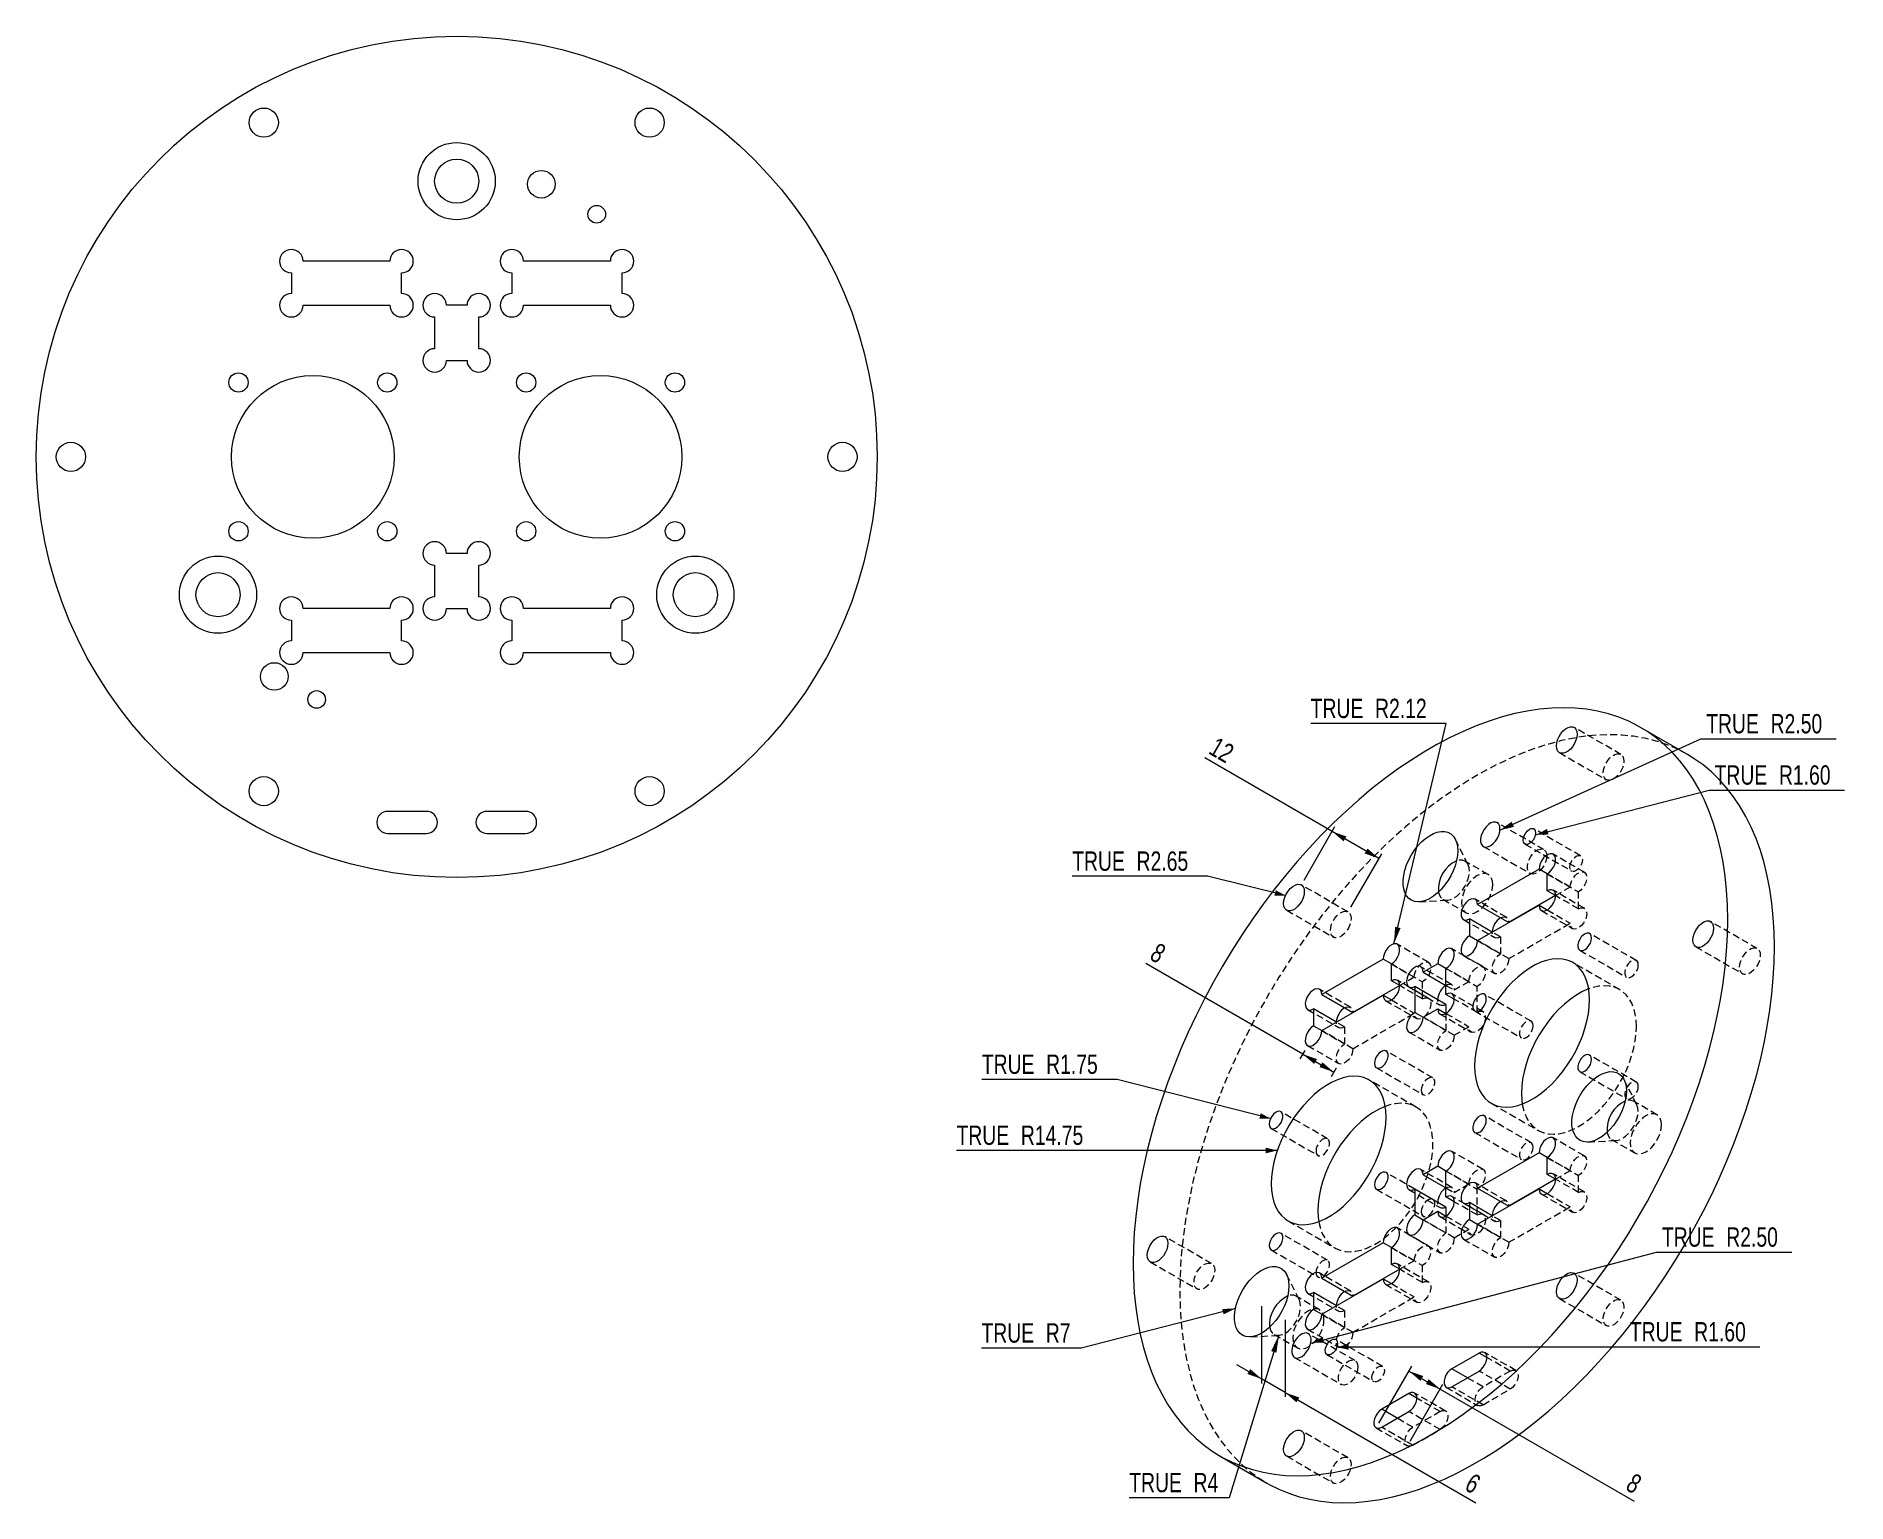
# Model space of a CAD drawing. Header units: millimetres. Extents: x 17 to 346, y 15 to 281.
import ezdxf

# ---------------------------------------------------------------- set-up
doc = ezdxf.new("R2010")
doc.units = ezdxf.units.MM
doc.linetypes.add('HIDDEN', pattern=[1.905, 1.27, -0.635])
doc.styles.add('SLDTEXTSTYLE0', font='TXT', dxfattribs={"width": 0.75})
doc.dimstyles.new('SLDDIMSTYLE0', dxfattribs={"dimtxt": 3.5, "dimasz": 3.302, "dimexe": 0, "dimexo": 0.0625, "dimgap": 0.875, "dimtad": 0, "dimtih": 1, "dimtoh": 1, "dimrnd": 1e-09, "dimzin": 12, "dimdsep": 46, "dimtxsty": 'SLDTEXTSTYLE0', "dimsah": 1, "dimcen": 0, "dimadec": 0, "dimazin": 3, "dimtfac": 1, "dimtofl": 0, "dimtmove": 0, "dimatfit": 3, "dimfxl": 1, "dimfrac": 2, "dimtolj": 1, "dimtzin": 12, "dimarcsym": 0})
doc.dimstyles.new('SLDDIMSTYLE1', dxfattribs={"dimtxt": 3.5, "dimasz": 3.302, "dimexe": 0, "dimexo": 0.0625, "dimgap": 0.875, "dimtad": 1, "dimrnd": 1e-09, "dimzin": 12, "dimdsep": 46, "dimtxsty": 'SLDTEXTSTYLE0', "dimsah": 1, "dimcen": 0.09, "dimadec": 0, "dimazin": 3, "dimtfac": 1, "dimtofl": 0, "dimtmove": 0, "dimatfit": 3, "dimfxl": 1, "dimfrac": 2, "dimtolj": 1, "dimtzin": 12, "dimarcsym": 0})
doc.dimstyles.new('SLDDIMSTYLE2', dxfattribs={"dimtxt": 3.5, "dimasz": 3.302, "dimexe": 0, "dimexo": 0.0625, "dimgap": 0.875, "dimtad": 1, "dimrnd": 1e-09, "dimzin": 12, "dimdsep": 46, "dimtxsty": 'SLDTEXTSTYLE0', "dimsah": 1, "dimcen": 0.09, "dimadec": 0, "dimazin": 3, "dimtfac": 1, "dimtmove": 0, "dimatfit": 0, "dimfxl": 1, "dimfrac": 2, "dimtolj": 1, "dimtzin": 12, "dimarcsym": 0})
doc.dimstyles.new('SLDDIMSTYLE3', dxfattribs={"dimtxt": 3.5, "dimasz": 3.302, "dimexe": 0, "dimexo": 0.0625, "dimgap": 0.875, "dimtad": 0, "dimtih": 1, "dimtoh": 1, "dimrnd": 1e-09, "dimzin": 4, "dimdsep": 46, "dimtxsty": 'SLDTEXTSTYLE0', "dimsah": 1, "dimcen": 0, "dimadec": 0, "dimazin": 1, "dimtfac": 1, "dimtofl": 0, "dimtmove": 0, "dimatfit": 3, "dimfxl": 1, "dimfrac": 2, "dimtolj": 1, "dimtzin": 12, "dimarcsym": 0})

msp = doc.modelspace()

# ---------------------------------------------------------------- blocks, each defined once
blk = doc.blocks.new('_D')
at = {"color": 7, "linetype": 'Continuous', "lineweight": 0}
for p, q in [((229.75, 129.09), (205.18, 129.09)), ((243.89, 125.61), (229.75, 129.09))]:
    blk.add_line(p, q, dxfattribs=at)
blk.add_solid([(243.89, 125.61), (242.11, 126.57), (241.87, 125.59)], dxfattribs=at)
at = {"color": 7, "linetype": 'Continuous', "lineweight": 0, "char_height": 3.5, "attachment_point": 1, "style": 'SLDTEXTSTYLE0'}
for s, insert in [('TRUE', (205.18, 133.6)), ('R2.65', (216.86, 133.6))]:
    blk.add_mtext(s, dxfattribs=dict(at, insert=insert))
blk = doc.blocks.new('_D_1')
at = {"color": 7, "linetype": 'Continuous', "lineweight": 0}
for p, q in [((211.34, 79.37), (184.19, 79.37)), ((242.38, 79.37), (211.34, 79.37))]:
    blk.add_line(p, q, dxfattribs=at)
blk.add_solid([(242.38, 79.37), (240.29, 79.88), (240.29, 78.86)], dxfattribs=at)
at = {"color": 7, "linetype": 'Continuous', "lineweight": 0, "char_height": 3.5, "attachment_point": 1, "style": 'SLDTEXTSTYLE0'}
for s, insert in [('TRUE', (184.19, 83.88)), ('R14.75', (195.87, 83.88))]:
    blk.add_mtext(s, dxfattribs=dict(at, insert=insert))
blk = doc.blocks.new('_D_2')
at = {"color": 7, "linetype": 'Continuous', "lineweight": 0}
for p, q in [((213.34, 92.26), (188.78, 92.26)), ((241.16, 85.14), (213.34, 92.26))]:
    blk.add_line(p, q, dxfattribs=at)
blk.add_solid([(241.16, 85.14), (239.4, 86.12), (239.15, 85.13)], dxfattribs=at)
at = {"color": 7, "linetype": 'Continuous', "lineweight": 0, "char_height": 3.5, "attachment_point": 1, "style": 'SLDTEXTSTYLE0'}
for s, insert in [('TRUE', (188.78, 96.77)), ('R1.75', (200.45, 96.77))]:
    blk.add_mtext(s, dxfattribs=dict(at, insert=insert))
blk = doc.blocks.new('_D_3')
at = {"color": 7, "linetype": 'Continuous', "lineweight": 0}
for p, q in [((247, 96.84), (218.53, 113.27)), ((247.39, 97.53), (246.5, 95.98)), ((247, 96.84), (252.65, 93.58)), ((253.05, 94.27), (252.15, 92.71))]:
    blk.add_line(p, q, dxfattribs=at)
for points in [[(247, 96.84), (249.08, 95.06), (249.59, 95.94)], [(252.65, 93.58), (250.57, 95.37), (250.06, 94.49)]]:
    blk.add_solid(points, dxfattribs=at)
at = {"color": 7, "linetype": 'Continuous', "lineweight": 0, "insert": (220.79, 117.18), "char_height": 3.5, "attachment_point": 1, "rotation": 330.0027, "style": 'SLDTEXTSTYLE0'}
blk.add_mtext('8', dxfattribs=at)
blk = doc.blocks.new('_D_4')
at = {"color": 7, "linetype": 'Continuous', "lineweight": 0}
for p, q in [((252.34, 137.23), (229.22, 150.58)), ((247.24, 128.4), (252.84, 138.1)), ((260.83, 132.33), (252.34, 137.23)), ((255.73, 123.5), (261.33, 133.2))]:
    blk.add_line(p, q, dxfattribs=at)
for points in [[(252.34, 137.23), (254.42, 135.44), (254.93, 136.32)], [(260.83, 132.33), (258.75, 134.12), (258.24, 133.24)]]:
    blk.add_solid(points, dxfattribs=at)
at = {"color": 7, "linetype": 'Continuous', "lineweight": 0, "insert": (231.48, 154.49), "char_height": 3.5, "attachment_point": 1, "rotation": 330.0027, "style": 'SLDTEXTSTYLE0'}
blk.add_mtext('12', dxfattribs=at)
blk = doc.blocks.new('_D_5')
at = {"color": 7, "linetype": 'Continuous', "lineweight": 0}
for p, q in [((260.83, 29.93), (266.78, 40.23)), ((266.28, 39.37), (271.94, 36.1)), ((266.49, 26.66), (272.44, 36.97)), ((271.94, 36.1), (307.13, 15.79))]:
    blk.add_line(p, q, dxfattribs=at)
for points in [[(266.28, 39.37), (268.36, 37.58), (268.87, 38.46)], [(271.94, 36.1), (269.85, 37.89), (269.35, 37.01)]]:
    blk.add_solid(points, dxfattribs=at)
at = {"color": 7, "linetype": 'Continuous', "lineweight": 0, "insert": (307.14, 20.99), "char_height": 3.5, "attachment_point": 1, "rotation": 330.0027, "style": 'SLDTEXTSTYLE0'}
blk.add_mtext('8', dxfattribs=at)
blk = doc.blocks.new('_D_6')
at = {"color": 7, "linetype": 'Continuous', "lineweight": 0}
for p, q in [((273.02, 156.79), (248.45, 156.79)), ((263.55, 116.84), (273.02, 156.79))]:
    blk.add_line(p, q, dxfattribs=at)
blk.add_solid([(263.55, 116.84), (264.75, 119.7), (263.76, 119.94)], dxfattribs=at)
at = {"color": 7, "linetype": 'Continuous', "lineweight": 0, "char_height": 3.5, "attachment_point": 1, "style": 'SLDTEXTSTYLE0'}
for s, insert in [('TRUE', (248.45, 161.3)), ('R2.12', (260.13, 161.3))]:
    blk.add_mtext(s, dxfattribs=dict(at, insert=insert))
blk = doc.blocks.new('_D_7')
at = {"color": 7, "linetype": 'Continuous', "lineweight": 0}
for p, q in [((234.78, 50.71), (206.82, 43.51)), ((206.82, 43.51), (188.72, 43.51))]:
    blk.add_line(p, q, dxfattribs=at)
blk.add_solid([(234.78, 50.71), (232.4, 50.62), (232.66, 49.64)], dxfattribs=at)
at = {"color": 7, "linetype": 'Continuous', "lineweight": 0, "char_height": 3.5, "attachment_point": 1, "style": 'SLDTEXTSTYLE0'}
for s, insert in [('TRUE', (188.72, 48.02)), ('R7', (200.39, 48.02))]:
    blk.add_mtext(s, dxfattribs=dict(at, insert=insert))
blk = doc.blocks.new('_D_8')
at = {"color": 7, "linetype": 'Continuous', "lineweight": 0}
for p, q in [((242.67, 45.84), (233.63, 16.38)), ((233.63, 16.38), (215.53, 16.38))]:
    blk.add_line(p, q, dxfattribs=at)
blk.add_solid([(242.67, 45.84), (241.26, 42.98), (242.23, 42.68)], dxfattribs=at)
at = {"color": 7, "linetype": 'Continuous', "lineweight": 0, "char_height": 3.5, "attachment_point": 1, "style": 'SLDTEXTSTYLE0'}
for s, insert in [('TRUE', (215.53, 20.89)), ('R4', (227.2, 20.89))]:
    blk.add_mtext(s, dxfattribs=dict(at, insert=insert))
blk = doc.blocks.new('_D_9')
at = {"color": 7, "linetype": 'Continuous', "lineweight": 0}
for p, q in [((239.55, 51.12), (239.55, 37.11)), ((243.79, 48.67), (243.79, 34.66)), ((239.55, 37.93), (235.06, 40.52)), ((243.79, 35.48), (239.55, 37.93)), ((243.79, 35.48), (278.44, 15.48))]:
    blk.add_line(p, q, dxfattribs=at)
for points in [[(239.55, 37.93), (237.47, 39.72), (236.96, 38.84)], [(243.79, 35.48), (245.87, 33.69), (246.38, 34.57)]]:
    blk.add_solid(points, dxfattribs=at)
at = {"color": 7, "linetype": 'Continuous', "lineweight": 0, "insert": (277.92, 20.99), "char_height": 3.5, "attachment_point": 1, "rotation": 330.0027, "style": 'SLDTEXTSTYLE0'}
blk.add_mtext('6', dxfattribs=at)
blk = doc.blocks.new('_D_10')
at = {"color": 7, "linetype": 'Continuous', "lineweight": 0}
for p, q in [((248.48, 44.45), (311.17, 60.91)), ((311.17, 60.91), (335.74, 60.91))]:
    blk.add_line(p, q, dxfattribs=at)
blk.add_solid([(248.48, 44.45), (250.86, 44.55), (250.6, 45.53)], dxfattribs=at)
at = {"color": 7, "linetype": 'Continuous', "lineweight": 0, "char_height": 3.5, "attachment_point": 1, "style": 'SLDTEXTSTYLE0'}
for s, insert in [('TRUE', (312.17, 65.42)), ('R2.50', (323.85, 65.42))]:
    blk.add_mtext(s, dxfattribs=dict(at, insert=insert))
blk = doc.blocks.new('_D_11')
at = {"color": 7, "linetype": 'Continuous', "lineweight": 0}
for p, q in [((253.22, 43.73), (305.35, 43.73)), ((305.35, 43.73), (329.92, 43.73))]:
    blk.add_line(p, q, dxfattribs=at)
blk.add_solid([(253.22, 43.73), (255.31, 43.22), (255.31, 44.24)], dxfattribs=at)
at = {"color": 7, "linetype": 'Continuous', "lineweight": 0, "char_height": 3.5, "attachment_point": 1, "style": 'SLDTEXTSTYLE0'}
for s, insert in [('TRUE', (306.35, 48.24)), ('R1.60', (318.03, 48.24))]:
    blk.add_mtext(s, dxfattribs=dict(at, insert=insert))
blk = doc.blocks.new('_D_12')
at = {"color": 7, "linetype": 'Continuous', "lineweight": 0}
for p, q in [((282.78, 137.47), (319.21, 154.01)), ((319.21, 154.01), (343.77, 154.01))]:
    blk.add_line(p, q, dxfattribs=at)
blk.add_solid([(282.78, 137.47), (285.32, 138.06), (284.9, 138.99)], dxfattribs=at)
at = {"color": 7, "linetype": 'Continuous', "lineweight": 0, "char_height": 3.5, "attachment_point": 1, "style": 'SLDTEXTSTYLE0'}
for s, insert in [('TRUE', (320.21, 158.52)), ('R2.50', (331.89, 158.52))]:
    blk.add_mtext(s, dxfattribs=dict(at, insert=insert))
blk = doc.blocks.new('_D_13')
at = {"color": 7, "linetype": 'Continuous', "lineweight": 0}
for p, q in [((289.22, 136.6), (320.73, 144.71)), ((320.73, 144.71), (345.29, 144.71))]:
    blk.add_line(p, q, dxfattribs=at)
blk.add_solid([(289.22, 136.6), (291.6, 136.69), (291.34, 137.67)], dxfattribs=at)
at = {"color": 7, "linetype": 'Continuous', "lineweight": 0, "char_height": 3.5, "attachment_point": 1, "style": 'SLDTEXTSTYLE0'}
for s, insert in [('TRUE', (321.73, 149.22)), ('R1.60', (333.41, 149.22))]:
    blk.add_mtext(s, dxfattribs=dict(at, insert=insert))

# ---------------------------------------------------------------- dimensions: what is measured, and where the dimension line sits
at = {"color": 7, "linetype": 'Continuous', "lineweight": 0}
for center, mpoint, dimstyle, picture, middle in [((263.0966, 114.9305), (263.55, 116.8434), 'SLDDIMSTYLE0', '_D_6', (260.235, 159.5691)), ((281.027, 136.669), (282.785, 137.468), 'SLDDIMSTYLE3', '_D_12', (331.994, 156.791)), ((288.131, 136.323), (289.221, 136.603), 'SLDDIMSTYLE3', '_D_13', (333.51, 147.488)), ((245.419, 125.238), (243.893, 125.613), 'SLDDIMSTYLE0', '_D', (216.961, 131.87)), ((242.168, 84.883), (241.165, 85.139), 'SLDDIMSTYLE0', '_D_2', (200.558, 95.038)), ((251.712, 79.371), (242.383, 79.371), 'SLDDIMSTYLE0', '_D_1', (197.265, 82.149)), ((246.77, 44.001), (248.475, 44.449), 'SLDDIMSTYLE3', '_D_10', (323.955, 63.688)), ((239.549, 51.936), (234.779, 50.708), 'SLDDIMSTYLE0', '_D_7', (197.265, 46.29)), ((243.792, 49.487), (242.672, 45.841), 'SLDDIMSTYLE0', '_D_8', (224.076, 19.159)), ((252.205, 43.728), (253.217, 43.728), 'SLDDIMSTYLE3', '_D_11', (318.135, 46.506))]:
    dim = msp.add_radius_dim(center=center, mpoint=mpoint, text='TRUE <>', dimstyle=dimstyle, dxfattribs=at)
    dim.commit()
    dim.dimension.update_dxf_attribs({"geometry": picture, "text_midpoint": middle, "dimtype": 164})
for base, p1, p2, dimstyle, picture, middle in [((252.343, 137.232), (255.229, 122.635), (246.744, 127.533), 'SLDDIMSTYLE1', '_D_4', (231.462, 149.286)), ((252.654, 93.578), (247.894, 98.397), (253.551, 95.131), 'SLDDIMSTYLE1', '_D_3', (219.653, 112.629)), ((239.549, 37.929), (243.792, 49.487), (239.549, 51.936), 'SLDDIMSTYLE2', '_D_9', (276.785, 16.434)), ((271.935, 36.103), (260.329, 29.062), (265.986, 25.797), 'SLDDIMSTYLE1', '_D_5', (306.007, 16.434))]:
    dim = msp.add_linear_dim(base=base, p1=p1, p2=p2, angle=330.00269, dimstyle=dimstyle, dxfattribs=at)
    dim.commit()
    dim.dimension.update_dxf_attribs({"geometry": picture, "text_midpoint": middle, "dimtype": 160})

# ---------------------------------------------------------------- linework, layer by layer
at = {"color": 7, "linetype": 'Continuous', "lineweight": 15}
for p, q in [((81.387, 240.663), (65.629, 240.663)), ((121.387, 240.663), (105.629, 240.663)), ((63.508, 238.542), (63.508, 234.785)), ((83.508, 234.785), (83.508, 238.542)), ((103.508, 238.542), (103.508, 234.785)), ((123.508, 234.785), (123.508, 238.542)), ((65.629, 232.663), (81.387, 232.663)), ((89.508, 230.542), (89.508, 224.785)), ((95.387, 232.663), (91.629, 232.663)), ((97.508, 224.785), (97.508, 230.542)), ((105.629, 232.663), (121.387, 232.663)), ((91.629, 222.663), (95.387, 222.663)), ((95.387, 187.663), (91.629, 187.663)), ((89.508, 185.542), (89.508, 179.785)), ((97.508, 179.785), (97.508, 185.542)), ((81.387, 177.663), (65.629, 177.663)), ((91.629, 177.663), (95.387, 177.663)), ((121.387, 177.663), (105.629, 177.663)), ((63.508, 175.542), (63.508, 171.785)), ((83.508, 171.785), (83.508, 175.542)), ((103.508, 175.542), (103.508, 171.785)), ((123.508, 171.785), (123.508, 175.542)), ((65.629, 169.663), (81.387, 169.663)), ((105.629, 169.663), (121.387, 169.663)), ((316.795, 151.198), (308.31, 156.096)), ((88.008, 140.873), (81.008, 140.873)), ((106.008, 140.873), (99.008, 140.873)), ((81.008, 136.873), (88.008, 136.873)), ((99.008, 136.873), (106.008, 136.873)), ((289.881, 130.393), (278.739, 123.961)), ((291.381, 129.527), (289.881, 130.393)), ((291.381, 126.458), (291.381, 129.527)), ((292.88, 125.593), (284.396, 120.695)), ((292.881, 125.593), (291.381, 126.458)), ((278.739, 123.961), (284.396, 120.695)), ((278.739, 117.428), (289.881, 123.86)), ((289.881, 123.86), (291.381, 122.994)), ((277.239, 121.362), (277.239, 118.294)), ((281.396, 118.962), (277.239, 121.362)), ((277.239, 118.294), (278.739, 117.428)), ((261.597, 114.065), (250.454, 107.632)), ((263.097, 113.199), (261.597, 114.065)), ((263.097, 110.13), (263.097, 113.198)), ((271.496, 113.247), (268.839, 111.713)), ((268.839, 111.713), (272.996, 109.314)), ((272.996, 112.381), (271.496, 113.247)), ((272.996, 107.68), (272.996, 112.381)), ((264.596, 109.265), (256.111, 104.367)), ((264.597, 109.264), (263.097, 110.13)), ((267.339, 109.115), (267.339, 104.414)), ((272.996, 105.85), (267.339, 109.115)), ((250.454, 107.632), (256.111, 104.367)), ((250.454, 101.1), (261.597, 107.532)), ((261.597, 107.532), (263.097, 106.666)), ((274.496, 106.814), (272.996, 107.68)), ((272.996, 105.85), (272.996, 104.216)), ((248.954, 105.034), (248.954, 101.966)), ((253.112, 102.634), (248.954, 105.034)), ((248.954, 101.966), (250.455, 101.1)), ((267.339, 104.414), (268.839, 103.548)), ((268.839, 103.548), (271.496, 105.082)), ((271.496, 105.082), (272.996, 104.216)), ((289.881, 78.951), (278.739, 72.518)), ((291.381, 78.085), (289.881, 78.951)), ((271.496, 76.503), (268.839, 74.969)), ((272.996, 75.637), (271.496, 76.503)), ((272.996, 70.935), (272.996, 75.637)), ((291.381, 75.016), (291.381, 78.084)), ((267.339, 72.371), (267.339, 67.67)), ((272.996, 69.105), (267.339, 72.371)), ((268.839, 74.969), (272.996, 72.569)), ((278.739, 72.518), (284.396, 69.253)), ((278.739, 65.986), (289.881, 72.418)), ((292.88, 74.151), (284.396, 69.253)), ((289.881, 72.418), (291.381, 71.552)), ((292.881, 74.15), (291.381, 75.016)), ((274.496, 70.07), (272.996, 70.935)), ((272.996, 69.105), (272.996, 67.471)), ((277.239, 69.92), (277.239, 66.852)), ((281.396, 67.52), (277.239, 69.92)), ((267.339, 67.67), (268.839, 66.804)), ((268.839, 66.804), (271.496, 68.337)), ((271.496, 68.337), (272.996, 67.471)), ((277.239, 66.852), (278.739, 65.986)), ((261.597, 62.623), (250.454, 56.19)), ((263.097, 61.756), (261.597, 62.623)), ((263.097, 58.688), (263.097, 61.756)), ((250.454, 56.19), (256.111, 52.925)), ((250.454, 49.658), (261.597, 56.09)), ((264.596, 57.823), (256.111, 52.925)), ((261.597, 56.09), (263.097, 55.224)), ((264.597, 57.822), (263.097, 58.688)), ((248.954, 53.592), (248.954, 50.524)), ((253.112, 51.192), (248.954, 53.592)), ((248.954, 50.524), (250.455, 49.658)), ((279.006, 42.632), (274.057, 39.775)), ((274.057, 36.509), (279.006, 39.366)), ((266.279, 35.285), (261.329, 32.427)), ((261.329, 29.161), (266.279, 32.019)), ((232.026, 23.954), (240.511, 19.056))]:
    msp.add_line(p, q, dxfattribs=at)
at = {"color": 7, "linetype": 'HIDDEN', "lineweight": 0}
for p, q in [((304.727, 151.209), (296.241, 156.108)), ((293.591, 151.518), (302.077, 146.619)), ((290.762, 133.936), (282.277, 138.835)), ((276.988, 131.235), (274.679, 135.809)), ((287.331, 134.937), (295.816, 130.039)), ((297.416, 132.81), (288.931, 137.709)), ((280.653, 129.418), (276.41, 131.867)), ((279.777, 134.504), (288.262, 129.606)), ((298.098, 129.83), (292.441, 133.096)), ((295.538, 127.127), (291.381, 129.527)), ((291.381, 129.527), (297.038, 126.261)), ((255.229, 122.635), (246.744, 127.533)), ((272.41, 124.939), (276.653, 122.49)), ((283.956, 121.666), (278.299, 124.932)), ((298.098, 123.298), (292.441, 126.564)), ((295.538, 127.127), (292.88, 125.593)), ((297.038, 123.193), (292.881, 125.593)), ((297.038, 123.193), (297.038, 126.261)), ((244.094, 122.943), (252.579, 118.045)), ((268.132, 124.467), (273.247, 124.754)), ((290.32, 122.889), (295.977, 119.624)), ((291.381, 122.994), (295.538, 120.595)), ((276.178, 121.257), (281.835, 117.992)), ((282.896, 118.097), (281.396, 118.962)), ((284.396, 114.163), (295.538, 120.595)), ((307.527, 113.827), (299.042, 118.725)), ((329.475, 115.996), (320.99, 120.895)), ((269.814, 113.502), (264.157, 116.768)), ((279.714, 112.685), (274.057, 115.95)), ((278.739, 117.428), (282.896, 115.029)), ((284.396, 114.163), (278.739, 117.428)), ((282.896, 118.097), (282.896, 115.029)), ((297.292, 115.694), (305.777, 110.796)), ((318.34, 116.305), (326.826, 111.406)), ((267.253, 110.799), (263.097, 113.199)), ((263.097, 113.198), (268.753, 109.933)), ((274.057, 109.419), (268.4, 112.685)), ((277.153, 109.981), (272.996, 112.381)), ((272.996, 112.381), (278.653, 109.115)), ((276.178, 114.725), (281.835, 111.459)), ((304.483, 108.555), (295.998, 113.454)), ((255.672, 105.338), (250.015, 108.604)), ((269.814, 106.97), (264.157, 110.235)), ((267.253, 110.799), (264.596, 109.265)), ((268.753, 106.865), (264.597, 109.264)), ((266.279, 109.01), (271.936, 105.745)), ((268.753, 106.865), (268.753, 109.933)), ((272.996, 109.314), (274.496, 108.448)), ((277.153, 109.981), (274.496, 108.448)), ((278.653, 104.414), (278.653, 109.115)), ((262.036, 106.561), (267.693, 103.295)), ((263.097, 106.666), (267.253, 104.267)), ((279.714, 104.519), (274.057, 107.785)), ((278.653, 104.414), (274.496, 106.814)), ((288.44, 102.808), (279.954, 107.706)), ((247.894, 104.929), (253.551, 101.664)), ((254.611, 101.769), (253.112, 102.634)), ((256.111, 97.834), (267.253, 104.267)), ((268.839, 103.548), (272.996, 101.149)), ((274.496, 100.282), (268.839, 103.548)), ((271.936, 104.11), (277.592, 100.845)), ((272.996, 104.216), (277.153, 101.816)), ((272.996, 104.216), (272.996, 101.149)), ((278.204, 104.675), (286.69, 99.777)), ((256.111, 97.834), (250.454, 101.1)), ((250.455, 101.1), (254.611, 98.701)), ((254.611, 101.769), (254.611, 98.701)), ((266.279, 100.845), (271.936, 97.579)), ((274.496, 100.282), (277.153, 101.816)), ((247.894, 98.397), (253.551, 95.131)), ((270.616, 92.519), (262.131, 97.417)), ((307.527, 91.785), (299.042, 96.684)), ((267.572, 87.247), (259.087, 92.145)), ((260.381, 94.386), (268.866, 89.487)), ((297.292, 93.653), (305.777, 88.754)), ((307.607, 87.671), (305.298, 92.244)), ((251.529, 81.5), (243.043, 86.398)), ((288.44, 80.766), (279.954, 85.665)), ((281.249, 87.905), (289.734, 83.007)), ((311.271, 85.853), (307.029, 88.303)), ((241.293, 83.367), (249.779, 78.468)), ((278.204, 82.634), (286.69, 77.735)), ((279.714, 75.94), (274.057, 79.206)), ((298.098, 78.388), (292.441, 81.654)), ((298.75, 80.902), (303.865, 81.19)), ((303.029, 81.374), (307.272, 78.925)), ((274.057, 72.675), (268.4, 75.94)), ((277.153, 73.237), (272.996, 75.637)), ((272.996, 75.637), (278.653, 72.371)), ((295.538, 75.685), (291.381, 78.085)), ((291.381, 78.084), (297.038, 74.819)), ((295.538, 75.685), (292.88, 74.151)), ((260.381, 72.344), (268.866, 67.446)), ((270.616, 70.477), (262.131, 75.376)), ((272.996, 72.569), (274.496, 71.703)), ((277.153, 73.237), (274.496, 71.703)), ((283.956, 70.224), (278.299, 73.49)), ((278.653, 67.67), (278.653, 72.371)), ((298.098, 71.856), (292.441, 75.121)), ((297.038, 71.751), (292.881, 74.15)), ((297.038, 71.751), (297.038, 74.819)), ((266.279, 72.266), (271.936, 69)), ((279.714, 67.775), (274.057, 71.04)), ((278.653, 67.67), (274.496, 70.07)), ((276.178, 69.815), (281.835, 66.55)), ((284.396, 62.72), (295.538, 69.153)), ((290.32, 71.447), (295.977, 68.181)), ((291.381, 71.552), (295.538, 69.153)), ((244.338, 66.597), (252.823, 61.699)), ((268.839, 66.804), (272.996, 64.404)), ((274.496, 63.538), (268.839, 66.804)), ((271.936, 67.366), (277.592, 64.1)), ((272.996, 67.471), (277.153, 65.072)), ((272.996, 67.471), (272.996, 64.404)), ((278.739, 65.986), (282.896, 63.587)), ((284.396, 62.72), (278.739, 65.986)), ((282.896, 66.655), (281.396, 67.52)), ((282.896, 66.655), (282.896, 63.587)), ((230.48, 58.848), (221.995, 63.746)), ((251.529, 59.458), (243.043, 64.357)), ((269.814, 62.06), (264.157, 65.326)), ((266.279, 64.1), (271.936, 60.835)), ((274.496, 63.538), (277.153, 65.072)), ((276.178, 63.283), (281.835, 60.017)), ((219.345, 59.156), (227.831, 54.258)), ((241.293, 61.325), (249.779, 56.427)), ((267.253, 59.357), (263.097, 61.756)), ((263.097, 61.756), (268.753, 58.491)), ((267.253, 59.357), (264.596, 57.823)), ((246.37, 52.319), (244.06, 56.892)), ((255.672, 53.896), (250.015, 57.162)), ((269.814, 55.528), (264.157, 58.793)), ((268.753, 55.423), (264.597, 57.822)), ((268.753, 55.423), (268.753, 58.491)), ((304.727, 52.209), (296.241, 57.107)), ((250.034, 50.502), (245.792, 52.951)), ((247.894, 53.487), (253.551, 50.222)), ((256.111, 46.392), (267.253, 52.825)), ((262.036, 55.119), (267.693, 51.853)), ((263.097, 55.224), (267.253, 52.825)), ((256.111, 46.392), (250.454, 49.658)), ((250.455, 49.658), (254.611, 47.259)), ((254.611, 50.327), (253.112, 51.192)), ((254.611, 50.327), (254.611, 47.259)), ((293.591, 52.517), (302.077, 47.619)), ((241.792, 46.023), (246.034, 43.573)), ((247.894, 46.955), (253.551, 43.689)), ((256.505, 41.267), (248.02, 46.166)), ((237.513, 45.551), (242.628, 45.838)), ((261.49, 40.215), (253.005, 45.113)), ((285.663, 39.466), (280.006, 42.732)), ((245.52, 41.836), (254.005, 36.937)), ((251.405, 42.342), (259.89, 37.444)), ((284.663, 39.367), (280.421, 41.816)), ((273.057, 36.41), (278.714, 33.144)), ((279.714, 33.243), (274.057, 36.509)), ((279.714, 36.509), (276.886, 38.142)), ((284.663, 36.101), (279.006, 39.366)), ((284.663, 39.367), (279.714, 36.509)), ((272.935, 32.118), (267.278, 35.384)), ((271.935, 32.019), (267.693, 34.468)), ((279.714, 33.243), (284.663, 36.101)), ((266.986, 29.162), (264.158, 30.794)), ((271.935, 28.753), (266.279, 32.019)), ((271.935, 32.019), (266.986, 29.162)), ((255.229, 23.635), (246.744, 28.533)), ((260.329, 29.062), (265.986, 25.797)), ((266.986, 25.896), (261.329, 29.161)), ((266.986, 25.896), (271.935, 28.753)), ((244.094, 23.943), (252.579, 19.045))]:
    msp.add_line(p, q, dxfattribs=at)
at = {"color": 8, "linetype": 'Continuous', "lineweight": 15}
for p, q in [((276.886, 38.142), (274.057, 39.775)), ((280.421, 41.816), (279.006, 42.632)), ((267.693, 34.468), (266.279, 35.285)), ((264.158, 30.794), (261.329, 32.427))]:
    msp.add_line(p, q, dxfattribs=at)
at = {"color": 7, "linetype": 'Continuous', "lineweight": 15, "flags": 128}
for points in [[(324.113, 121.167), (324.06, 123.892), (323.902, 126.551), (323.638, 129.138), (323.27, 131.649), (322.798, 134.078), (322.223, 136.421), (321.546, 138.673), (320.768, 140.83), (319.892, 142.887), (318.918, 144.841), (317.848, 146.688), (316.685, 148.423), (315.432, 150.045), (314.089, 151.549), (312.661, 152.932), (311.149, 154.192), (309.557, 155.327), (307.888, 156.334), (306.146, 157.211), (304.332, 157.957), (302.452, 158.569), (300.509, 159.048), (298.506, 159.391), (296.448, 159.598), (294.339, 159.67), (292.182, 159.605), (289.982, 159.403), (287.743, 159.066), (285.47, 158.594), (283.167, 157.988), (280.838, 157.248), (278.489, 156.377), (276.123, 155.376), (273.745, 154.248), (271.361, 152.993), (268.974, 151.615), (266.59, 150.117), (264.212, 148.501), (261.847, 146.77), (259.497, 144.929), (257.169, 142.979), (254.865, 140.927), (252.592, 138.774), (250.353, 136.527), (248.154, 134.188), (245.997, 131.762), (243.887, 129.255), (241.829, 126.672), (239.826, 124.016), (237.883, 121.294), (236.003, 118.511), (234.19, 115.672), (232.447, 112.783), (230.778, 109.849), (229.186, 106.876), (227.675, 103.871), (226.246, 100.838), (224.904, 97.784), (223.65, 94.715), (222.487, 91.637), (221.418, 88.556), (220.444, 85.477), (219.567, 82.408), (218.789, 79.353), (218.112, 76.319), (217.537, 73.312), (217.065, 70.338), (216.697, 67.402), (216.434, 64.511), (216.275, 61.669), (216.222, 58.883), (216.275, 56.158), (216.434, 53.5), (216.697, 50.913), (217.065, 48.402), (217.537, 45.973), (218.112, 43.63), (218.789, 41.378), (219.567, 39.221), (220.444, 37.164), (221.418, 35.21), (222.487, 33.363), (223.65, 31.627), (224.904, 30.006), (226.246, 28.502), (227.675, 27.119), (229.186, 25.858), (230.778, 24.724), (232.447, 23.717), (234.19, 22.84), (236.003, 22.094), (237.883, 21.481), (239.826, 21.003), (241.829, 20.66), (243.887, 20.452), (245.997, 20.381), (248.154, 20.446), (250.353, 20.647), (252.592, 20.984), (254.865, 21.456), (257.169, 22.063), (259.497, 22.802), (261.847, 23.673), (264.212, 24.674), (266.59, 25.803), (268.974, 27.058), (271.361, 28.436), (273.745, 29.934), (276.123, 31.55), (278.489, 33.281), (280.838, 35.122), (283.167, 37.071), (285.47, 39.124), (287.743, 41.276), (289.982, 43.524), (292.182, 45.863), (294.339, 48.288), (296.448, 50.795), (298.506, 53.379), (300.509, 56.035), (302.452, 58.757), (304.332, 61.54), (306.146, 64.379), (307.888, 67.268), (309.557, 70.202), (311.149, 73.174), (312.661, 76.18), (314.089, 79.213), (315.432, 82.266), (316.685, 85.336), (317.848, 88.414), (318.918, 91.495), (319.892, 94.574), (320.768, 97.643), (321.546, 100.698), (322.223, 103.732), (322.798, 106.739), (323.27, 109.713), (323.638, 112.648), (323.902, 115.54), (324.06, 118.381), (324.113, 121.167)], [(296.79, 154.894), (296.736, 154.345), (296.576, 153.765), (296.319, 153.187), (295.981, 152.646), (295.581, 152.173), (295.142, 151.795), (294.691, 151.534), (294.252, 151.406), (293.852, 151.417), (293.514, 151.568), (293.257, 151.849), (293.097, 152.244), (293.043, 152.731), (293.097, 153.28), (293.257, 153.86), (293.514, 154.438), (293.852, 154.979), (294.252, 155.452), (294.691, 155.83), (295.142, 156.091), (295.581, 156.219), (295.981, 156.208), (296.319, 156.057), (296.576, 155.776), (296.736, 155.381), (296.79, 154.894)], [(332.598, 116.269), (332.545, 118.994), (332.387, 121.652), (332.124, 124.24), (331.755, 126.75), (331.283, 129.179), (330.708, 131.522), (330.031, 133.774), (329.253, 135.931), (328.377, 137.989), (327.403, 139.943), (326.333, 141.789), (325.171, 143.525), (323.917, 145.146), (322.574, 146.65), (321.146, 148.034), (319.634, 149.294), (318.043, 150.429), (316.795, 151.198)], [(282.795, 137.69), (282.739, 138.166), (282.576, 138.547), (282.316, 138.811), (281.974, 138.94), (281.573, 138.926), (281.138, 138.771), (280.696, 138.483), (280.274, 138.082), (279.9, 137.592), (279.597, 137.044), (279.383, 136.472), (279.273, 135.913), (279.273, 135.401), (279.383, 134.969), (279.597, 134.644), (279.9, 134.446), (280.274, 134.388), (280.696, 134.473), (281.138, 134.696), (281.573, 135.043), (281.974, 135.493), (282.316, 136.016), (282.576, 136.58), (282.739, 137.15), (282.795, 137.69)], [(275.117, 133.71), (275.065, 132.847), (274.908, 131.942), (274.649, 131.014), (274.296, 130.082), (273.854, 129.166), (273.334, 128.287), (272.746, 127.462), (272.104, 126.709), (271.42, 126.045), (270.709, 125.483), (269.987, 125.036), (269.269, 124.713), (268.569, 124.52), (267.904, 124.463), (267.288, 124.541), (266.732, 124.754), (266.25, 125.097), (265.851, 125.563), (265.545, 126.142), (265.336, 126.821), (265.231, 127.585), (265.231, 128.42), (265.336, 129.306), (265.545, 130.225), (265.851, 131.158), (266.25, 132.084), (266.732, 132.984), (267.288, 133.838), (267.904, 134.629), (268.569, 135.339), (269.269, 135.954), (269.987, 136.46), (270.709, 136.846), (271.42, 137.105), (272.104, 137.23), (272.746, 137.22), (273.334, 137.074), (273.854, 136.795), (274.296, 136.389), (274.649, 135.866), (274.908, 135.235), (275.065, 134.512), (275.117, 133.71)], [(289.262, 136.976), (289.207, 136.54), (289.046, 136.083), (288.796, 135.65), (288.48, 135.282), (288.131, 135.016), (287.781, 134.879), (287.466, 134.882), (287.215, 135.027), (287.055, 135.298), (286.999, 135.67), (287.055, 136.105), (287.215, 136.562), (287.466, 136.996), (287.781, 137.364), (288.131, 137.629), (288.48, 137.767), (288.796, 137.764), (289.046, 137.619), (289.207, 137.348), (289.262, 136.976)], [(291.381, 129.527), (291.791, 129.83), (292.17, 130.242), (292.489, 130.732), (292.724, 131.262), (292.855, 131.792), (292.874, 132.281), (292.78, 132.692), (292.578, 132.994), (292.285, 133.163), (291.923, 133.187), (291.519, 133.063), (291.105, 132.802), (290.712, 132.423), (290.37, 131.955), (290.106, 131.434), (289.938, 130.9), (289.881, 130.393)], [(247.293, 126.32), (247.238, 125.771), (247.078, 125.191), (246.821, 124.613), (246.483, 124.072), (246.083, 123.599), (245.645, 123.221), (245.193, 122.96), (244.754, 122.832), (244.354, 122.843), (244.016, 122.994), (243.76, 123.275), (243.6, 123.67), (243.545, 124.157), (243.6, 124.706), (243.76, 125.286), (244.016, 125.864), (244.354, 126.405), (244.754, 126.878), (245.193, 127.256), (245.645, 127.517), (246.083, 127.645), (246.483, 127.634), (246.821, 127.483), (247.078, 127.202), (247.238, 126.807), (247.293, 126.32)], [(278.739, 123.961), (278.681, 124.401), (278.514, 124.743), (278.249, 124.958), (277.907, 125.031), (277.514, 124.956), (277.1, 124.739), (276.697, 124.397), (276.335, 123.955), (276.042, 123.447), (275.84, 122.913), (275.745, 122.392), (275.764, 121.925), (275.896, 121.547), (276.13, 121.288), (276.449, 121.166), (276.828, 121.192), (277.239, 121.362)], [(289.881, 123.86), (289.938, 123.419), (290.106, 123.078), (290.37, 122.863), (290.712, 122.79), (291.105, 122.865), (291.519, 123.081), (291.923, 123.424), (292.285, 123.866), (292.578, 124.374), (292.78, 124.908), (292.874, 125.429), (292.855, 125.896), (292.724, 126.274), (292.489, 126.533), (292.17, 126.655), (291.791, 126.629), (291.381, 126.458)], [(277.239, 118.294), (276.828, 117.991), (276.449, 117.579), (276.13, 117.089), (275.896, 116.559), (275.764, 116.029), (275.745, 115.54), (275.84, 115.129), (276.042, 114.827), (276.335, 114.658), (276.697, 114.634), (277.1, 114.758), (277.514, 115.019), (277.907, 115.398), (278.249, 115.866), (278.514, 116.387), (278.681, 116.921), (278.739, 117.428)], [(299.404, 117.924), (299.349, 118.314), (299.189, 118.605), (298.938, 118.772), (298.619, 118.801), (298.259, 118.688), (297.892, 118.444), (297.548, 118.09), (297.26, 117.658), (297.052, 117.186), (296.943, 116.716), (296.943, 116.29), (297.052, 115.946), (297.26, 115.714), (297.548, 115.615), (297.892, 115.658), (298.259, 115.838), (298.619, 116.141), (298.938, 116.538), (299.189, 116.995), (299.349, 117.471), (299.404, 117.924)], [(321.539, 119.681), (321.485, 119.132), (321.324, 118.552), (321.068, 117.974), (320.73, 117.433), (320.33, 116.96), (319.891, 116.582), (319.439, 116.321), (319.001, 116.193), (318.601, 116.204), (318.263, 116.355), (318.006, 116.636), (317.846, 117.031), (317.791, 117.518), (317.846, 118.067), (318.006, 118.647), (318.263, 119.225), (318.601, 119.766), (319.001, 120.239), (319.439, 120.617), (319.891, 120.878), (320.33, 121.006), (320.73, 120.995), (321.068, 120.844), (321.324, 120.563), (321.485, 120.168), (321.539, 119.681)], [(240.511, 19.056), (240.932, 18.818), (242.675, 17.941), (244.488, 17.196), (246.368, 16.583), (248.312, 16.105), (250.314, 15.761), (252.372, 15.554), (254.482, 15.483), (256.639, 15.548), (258.839, 15.749), (261.078, 16.086), (263.351, 16.558), (265.654, 17.164), (267.982, 17.904), (270.332, 18.775), (272.698, 19.776), (275.075, 20.905), (277.46, 22.159), (279.846, 23.537), (282.231, 25.036), (284.608, 26.652), (286.974, 28.382), (289.323, 30.224), (291.652, 32.173), (293.955, 34.226), (296.228, 36.378), (298.467, 38.626), (300.667, 40.965), (302.824, 43.39), (304.934, 45.897), (306.992, 48.481), (308.994, 51.136), (310.938, 53.858), (312.818, 56.641), (314.631, 59.48), (316.374, 62.37), (318.043, 65.303), (319.634, 68.276), (321.146, 71.282), (322.574, 74.314), (323.917, 77.368), (325.171, 80.437), (326.333, 83.515), (327.403, 86.597), (328.377, 89.675), (329.253, 92.745), (330.031, 95.799), (330.708, 98.833), (331.283, 101.84), (331.755, 104.814), (332.124, 107.75), (332.387, 110.641), (332.545, 113.483), (332.598, 116.269)], [(263.097, 113.198), (263.507, 113.501), (263.886, 113.914), (264.205, 114.403), (264.439, 114.934), (264.571, 115.463), (264.59, 115.953), (264.495, 116.364), (264.294, 116.665), (264.001, 116.835), (263.638, 116.858), (263.235, 116.735), (262.821, 116.474), (262.428, 116.095), (262.086, 115.627), (261.821, 115.106), (261.654, 114.572), (261.597, 114.065)], [(272.996, 112.381), (273.407, 112.684), (273.786, 113.096), (274.105, 113.586), (274.339, 114.116), (274.471, 114.646), (274.49, 115.135), (274.395, 115.546), (274.193, 115.848), (273.9, 116.017), (273.538, 116.041), (273.134, 115.918), (272.72, 115.657), (272.327, 115.278), (271.986, 114.81), (271.721, 114.289), (271.553, 113.754), (271.496, 113.247)], [(268.839, 111.713), (268.782, 112.154), (268.615, 112.495), (268.35, 112.711), (268.008, 112.784), (267.615, 112.709), (267.201, 112.492), (266.797, 112.15), (266.435, 111.708), (266.142, 111.2), (265.941, 110.666), (265.846, 110.145), (265.865, 109.678), (265.996, 109.3), (266.231, 109.041), (266.55, 108.919), (266.929, 108.944), (267.339, 109.115)], [(299.053, 106.7), (298.999, 107.888), (298.839, 109.002), (298.575, 110.03), (298.208, 110.962), (297.742, 111.789), (297.184, 112.502), (296.537, 113.093), (295.809, 113.557), (295.007, 113.889), (294.14, 114.085), (293.216, 114.144), (292.245, 114.065), (291.237, 113.848), (290.202, 113.496), (289.151, 113.013), (288.095, 112.403), (287.044, 111.673), (286.009, 110.83), (285.001, 109.883), (284.03, 108.841), (283.106, 107.716), (282.239, 106.518), (281.437, 105.261), (280.709, 103.956), (280.063, 102.618), (279.504, 101.26), (279.039, 99.896), (278.672, 98.54), (278.407, 97.206), (278.247, 95.908), (278.193, 94.658), (278.247, 93.471), (278.407, 92.357), (278.672, 91.329), (279.039, 90.397), (279.504, 89.57), (280.063, 88.857), (280.709, 88.266), (281.437, 87.802), (282.239, 87.47), (283.106, 87.274), (284.03, 87.215), (285.001, 87.294), (286.009, 87.511), (287.044, 87.863), (288.095, 88.346), (289.151, 88.956), (290.202, 89.686), (291.237, 90.529), (292.245, 91.476), (293.216, 92.518), (294.14, 93.643), (295.007, 94.841), (295.809, 96.098), (296.537, 97.403), (297.184, 98.741), (297.742, 100.099), (298.208, 101.463), (298.575, 102.819), (298.839, 104.153), (298.999, 105.451), (299.053, 106.7)], [(250.454, 107.632), (250.397, 108.073), (250.23, 108.415), (249.965, 108.63), (249.623, 108.703), (249.23, 108.628), (248.816, 108.411), (248.413, 108.069), (248.05, 107.627), (247.757, 107.119), (247.556, 106.585), (247.461, 106.064), (247.48, 105.597), (247.612, 105.219), (247.846, 104.96), (248.165, 104.838), (248.544, 104.863), (248.954, 105.034)], [(261.597, 107.532), (261.654, 107.091), (261.821, 106.75), (262.086, 106.535), (262.428, 106.462), (262.821, 106.536), (263.235, 106.753), (263.638, 107.096), (264.001, 107.538), (264.294, 108.045), (264.495, 108.58), (264.59, 109.101), (264.571, 109.568), (264.439, 109.945), (264.205, 110.205), (263.886, 110.327), (263.507, 110.301), (263.097, 110.13)], [(298.898, 108.679), (298.688, 108.598), (297.637, 108.115), (296.58, 107.505), (295.529, 106.774), (294.494, 105.931), (293.486, 104.984), (292.515, 103.943), (291.591, 102.817), (290.724, 101.62), (289.923, 100.362), (289.195, 99.058), (288.548, 97.72), (287.989, 96.362), (287.524, 94.998), (287.157, 93.642), (286.892, 92.308), (286.732, 91.009), (286.679, 89.76), (286.732, 88.572), (286.834, 87.781)], [(271.496, 105.082), (271.553, 104.641), (271.721, 104.3), (271.986, 104.084), (272.327, 104.011), (272.72, 104.086), (273.134, 104.303), (273.538, 104.645), (273.9, 105.087), (274.193, 105.595), (274.395, 106.129), (274.49, 106.65), (274.471, 107.117), (274.339, 107.495), (274.105, 107.754), (273.786, 107.876), (273.407, 107.851), (272.996, 107.68)], [(280.317, 106.905), (280.262, 107.295), (280.102, 107.586), (279.851, 107.753), (279.531, 107.782), (279.172, 107.669), (278.804, 107.425), (278.461, 107.071), (278.172, 106.639), (277.964, 106.167), (277.856, 105.697), (277.856, 105.271), (277.964, 104.927), (278.172, 104.695), (278.461, 104.596), (278.804, 104.639), (279.172, 104.819), (279.531, 105.122), (279.851, 105.519), (280.102, 105.976), (280.262, 106.452), (280.317, 106.905)], [(248.954, 101.966), (248.544, 101.663), (248.165, 101.251), (247.846, 100.761), (247.612, 100.231), (247.48, 99.701), (247.461, 99.212), (247.556, 98.801), (247.757, 98.499), (248.05, 98.33), (248.413, 98.306), (248.816, 98.429), (249.23, 98.691), (249.623, 99.07), (249.965, 99.537), (250.23, 100.058), (250.397, 100.593), (250.454, 101.1)], [(267.339, 104.414), (266.929, 104.111), (266.55, 103.699), (266.231, 103.209), (265.996, 102.679), (265.865, 102.149), (265.846, 101.66), (265.941, 101.249), (266.142, 100.947), (266.435, 100.778), (266.797, 100.754), (267.201, 100.877), (267.615, 101.138), (268.008, 101.517), (268.35, 101.985), (268.615, 102.506), (268.782, 103.041), (268.839, 103.548)], [(260.018, 95.187), (260.073, 94.798), (260.233, 94.506), (260.484, 94.339), (260.804, 94.31), (261.163, 94.423), (261.531, 94.667), (261.875, 95.021), (262.163, 95.453), (262.371, 95.925), (262.48, 96.395), (262.48, 96.821), (262.371, 97.165), (262.163, 97.397), (261.875, 97.496), (261.531, 97.454), (261.163, 97.273), (260.804, 96.971), (260.484, 96.573), (260.233, 96.116), (260.073, 95.64), (260.018, 95.187)], [(299.404, 95.883), (299.349, 96.272), (299.189, 96.563), (298.938, 96.731), (298.619, 96.759), (298.259, 96.647), (297.892, 96.402), (297.548, 96.049), (297.26, 95.616), (297.052, 95.145), (296.943, 94.675), (296.943, 94.249), (297.052, 93.905), (297.26, 93.673), (297.548, 93.574), (297.892, 93.616), (298.259, 93.797), (298.619, 94.099), (298.938, 94.496), (299.189, 94.953), (299.349, 95.43), (299.404, 95.883)], [(241.282, 73.35), (241.336, 72.163), (241.496, 71.049), (241.761, 70.021), (242.128, 69.089), (242.593, 68.262), (243.152, 67.549), (243.798, 66.958), (244.526, 66.494), (245.328, 66.162), (246.195, 65.965), (247.119, 65.906), (248.09, 65.986), (249.098, 66.203), (250.133, 66.554), (251.184, 67.038), (252.24, 67.648), (253.292, 68.378), (254.326, 69.221), (255.334, 70.168), (256.305, 71.21), (257.229, 72.335), (258.096, 73.533), (258.898, 74.79), (259.626, 76.095), (260.273, 77.433), (260.831, 78.791), (261.297, 80.155), (261.664, 81.511), (261.928, 82.845), (262.088, 84.143), (262.142, 85.392), (262.088, 86.58), (261.928, 87.693), (261.664, 88.722), (261.297, 89.654), (260.831, 90.481), (260.273, 91.193), (259.626, 91.785), (258.898, 92.249), (258.096, 92.581), (257.229, 92.777), (256.305, 92.836), (255.334, 92.757), (254.326, 92.54), (253.292, 92.188), (252.24, 91.705), (251.184, 91.095), (250.133, 90.365), (249.098, 89.522), (248.09, 88.574), (247.119, 87.533), (246.195, 86.407), (245.328, 85.21), (244.526, 83.952), (243.798, 82.648), (243.152, 81.31), (242.593, 79.952), (242.128, 78.588), (241.761, 77.232), (241.496, 75.898), (241.336, 74.6), (241.282, 73.35)], [(305.736, 90.145), (305.683, 89.282), (305.526, 88.377), (305.268, 87.449), (304.914, 86.517), (304.473, 85.601), (303.952, 84.722), (303.365, 83.897), (302.722, 83.145), (302.038, 82.48), (301.328, 81.919), (300.605, 81.471), (299.887, 81.148), (299.188, 80.955), (298.523, 80.898), (297.906, 80.976), (297.351, 81.19), (296.869, 81.533), (296.47, 81.998), (296.163, 82.577), (295.955, 83.256), (295.85, 84.021), (295.85, 84.855), (295.955, 85.741), (296.163, 86.661), (296.47, 87.593), (296.869, 88.519), (297.351, 89.419), (297.906, 90.274), (298.523, 91.064), (299.188, 91.775), (299.887, 92.389), (300.605, 92.895), (301.328, 93.282), (302.038, 93.54), (302.722, 93.666), (303.365, 93.655), (303.952, 93.509), (304.473, 93.23), (304.914, 92.824), (305.268, 92.301), (305.526, 91.671), (305.683, 90.947), (305.736, 90.145)], [(240.931, 84.168), (240.986, 83.779), (241.146, 83.487), (241.397, 83.32), (241.716, 83.291), (242.076, 83.404), (242.444, 83.648), (242.787, 84.002), (243.076, 84.434), (243.283, 84.906), (243.392, 85.376), (243.392, 85.802), (243.283, 86.146), (243.076, 86.378), (242.787, 86.477), (242.444, 86.435), (242.076, 86.254), (241.716, 85.952), (241.397, 85.554), (241.146, 85.097), (240.986, 84.621), (240.931, 84.168)], [(261.987, 87.371), (261.777, 87.29), (260.726, 86.806), (259.669, 86.196), (258.618, 85.466), (257.583, 84.623), (256.575, 83.676), (255.604, 82.634), (254.68, 81.509), (253.813, 80.311), (253.012, 79.054), (252.284, 77.749), (251.637, 76.411), (251.078, 75.053), (250.613, 73.689), (250.246, 72.333), (249.981, 70.999), (249.821, 69.701), (249.768, 68.452)], [(280.317, 84.864), (280.262, 85.253), (280.102, 85.544), (279.851, 85.712), (279.531, 85.74), (279.172, 85.628), (278.804, 85.383), (278.461, 85.03), (278.172, 84.597), (277.964, 84.126), (277.856, 83.656), (277.856, 83.23), (277.964, 82.886), (278.172, 82.654), (278.461, 82.555), (278.804, 82.597), (279.172, 82.778), (279.531, 83.08), (279.851, 83.477), (280.102, 83.934), (280.262, 84.411), (280.317, 84.864)], [(272.996, 75.637), (273.407, 75.94), (273.786, 76.352), (274.105, 76.842), (274.339, 77.372), (274.471, 77.902), (274.49, 78.391), (274.395, 78.802), (274.193, 79.104), (273.9, 79.273), (273.538, 79.297), (273.134, 79.173), (272.72, 78.912), (272.327, 78.533), (271.986, 78.065), (271.721, 77.544), (271.553, 77.01), (271.496, 76.503)], [(291.381, 78.084), (291.791, 78.388), (292.17, 78.8), (292.489, 79.29), (292.724, 79.82), (292.855, 80.35), (292.874, 80.839), (292.78, 81.25), (292.578, 81.551), (292.285, 81.721), (291.923, 81.745), (291.519, 81.621), (291.105, 81.36), (290.712, 80.981), (290.37, 80.513), (290.106, 79.992), (289.938, 79.458), (289.881, 78.951)], [(268.839, 74.969), (268.782, 75.41), (268.615, 75.751), (268.35, 75.967), (268.008, 76.04), (267.615, 75.965), (267.201, 75.748), (266.797, 75.405), (266.435, 74.964), (266.142, 74.456), (265.941, 73.921), (265.846, 73.401), (265.865, 72.934), (265.996, 72.556), (266.231, 72.296), (266.55, 72.175), (266.929, 72.2), (267.339, 72.371)], [(260.018, 73.146), (260.073, 72.756), (260.233, 72.465), (260.484, 72.297), (260.804, 72.269), (261.163, 72.382), (261.531, 72.626), (261.875, 72.98), (262.163, 73.412), (262.371, 73.884), (262.48, 74.353), (262.48, 74.779), (262.371, 75.124), (262.163, 75.356), (261.875, 75.455), (261.531, 75.412), (261.163, 75.232), (260.804, 74.929), (260.484, 74.532), (260.233, 74.075), (260.073, 73.599), (260.018, 73.146)], [(278.739, 72.518), (278.681, 72.959), (278.514, 73.301), (278.249, 73.516), (277.907, 73.589), (277.514, 73.514), (277.1, 73.297), (276.697, 72.955), (276.335, 72.513), (276.042, 72.005), (275.84, 71.471), (275.745, 70.95), (275.764, 70.483), (275.896, 70.105), (276.13, 69.846), (276.449, 69.724), (276.828, 69.75), (277.239, 69.92)], [(289.881, 72.418), (289.938, 71.977), (290.106, 71.636), (290.37, 71.421), (290.712, 71.348), (291.105, 71.423), (291.519, 71.639), (291.923, 71.982), (292.285, 72.424), (292.578, 72.931), (292.78, 73.466), (292.874, 73.987), (292.855, 74.454), (292.724, 74.832), (292.489, 75.091), (292.17, 75.213), (291.791, 75.187), (291.381, 75.016)], [(271.496, 68.337), (271.553, 67.896), (271.721, 67.555), (271.986, 67.34), (272.327, 67.267), (272.72, 67.342), (273.134, 67.558), (273.538, 67.901), (273.9, 68.343), (274.193, 68.85), (274.395, 69.385), (274.49, 69.906), (274.471, 70.373), (274.339, 70.751), (274.105, 71.01), (273.786, 71.132), (273.407, 71.106), (272.996, 70.935)], [(249.768, 68.452), (249.821, 67.264), (249.923, 66.473)], [(267.339, 67.67), (266.929, 67.367), (266.55, 66.955), (266.231, 66.465), (265.996, 65.935), (265.865, 65.405), (265.846, 64.916), (265.941, 64.504), (266.142, 64.203), (266.435, 64.034), (266.797, 64.01), (267.201, 64.133), (267.615, 64.394), (268.008, 64.773), (268.35, 65.241), (268.615, 65.762), (268.782, 66.297), (268.839, 66.804)], [(277.239, 66.852), (276.828, 66.549), (276.449, 66.137), (276.13, 65.647), (275.896, 65.117), (275.764, 64.587), (275.745, 64.098), (275.84, 63.687), (276.042, 63.385), (276.335, 63.216), (276.697, 63.192), (277.1, 63.316), (277.514, 63.577), (277.907, 63.956), (278.249, 64.423), (278.514, 64.945), (278.681, 65.479), (278.739, 65.986)], [(222.544, 62.533), (222.49, 61.984), (222.329, 61.403), (222.073, 60.826), (221.735, 60.285), (221.335, 59.811), (220.896, 59.433), (220.444, 59.173), (220.006, 59.044), (219.606, 59.056), (219.268, 59.206), (219.011, 59.488), (218.851, 59.883), (218.796, 60.369), (218.851, 60.919), (219.011, 61.499), (219.268, 62.076), (219.606, 62.617), (220.006, 63.091), (220.444, 63.469), (220.896, 63.73), (221.335, 63.858), (221.735, 63.846), (222.073, 63.696), (222.329, 63.414), (222.49, 63.019), (222.544, 62.533)], [(240.931, 62.127), (240.986, 61.737), (241.146, 61.446), (241.397, 61.278), (241.716, 61.25), (242.076, 61.363), (242.444, 61.607), (242.787, 61.961), (243.076, 62.393), (243.283, 62.865), (243.392, 63.334), (243.392, 63.76), (243.283, 64.105), (243.076, 64.337), (242.787, 64.436), (242.444, 64.393), (242.076, 64.213), (241.716, 63.91), (241.397, 63.513), (241.146, 63.056), (240.986, 62.58), (240.931, 62.127)], [(263.097, 61.756), (263.507, 62.059), (263.886, 62.472), (264.205, 62.961), (264.439, 63.492), (264.571, 64.021), (264.59, 64.51), (264.495, 64.922), (264.294, 65.223), (264.001, 65.393), (263.638, 65.416), (263.235, 65.293), (262.821, 65.032), (262.428, 64.653), (262.086, 64.185), (261.821, 63.664), (261.654, 63.13), (261.597, 62.623)], [(244.499, 54.794), (244.446, 53.931), (244.289, 53.026), (244.031, 52.097), (243.677, 51.165), (243.235, 50.25), (242.715, 49.37), (242.128, 48.546), (241.485, 47.793), (240.801, 47.129), (240.09, 46.567), (239.368, 46.12), (238.65, 45.796), (237.951, 45.604), (237.286, 45.546), (236.669, 45.625), (236.114, 45.838), (235.631, 46.181), (235.233, 46.647), (234.926, 47.225), (234.718, 47.904), (234.612, 48.669), (234.612, 49.503), (234.718, 50.39), (234.926, 51.309), (235.233, 52.242), (235.631, 53.168), (236.114, 54.068), (236.669, 54.922), (237.286, 55.713), (237.951, 56.423), (238.65, 57.038), (239.368, 57.544), (240.09, 57.93), (240.801, 58.189), (241.485, 58.314), (242.128, 58.304), (242.715, 58.157), (243.235, 57.878), (243.677, 57.473), (244.031, 56.949), (244.289, 56.319), (244.446, 55.595), (244.499, 54.794)], [(250.454, 56.19), (250.397, 56.631), (250.23, 56.972), (249.965, 57.188), (249.623, 57.261), (249.23, 57.186), (248.816, 56.969), (248.413, 56.627), (248.05, 56.185), (247.757, 55.677), (247.556, 55.143), (247.461, 54.622), (247.48, 54.155), (247.612, 53.777), (247.846, 53.517), (248.165, 53.396), (248.544, 53.421), (248.954, 53.592)], [(261.597, 56.09), (261.654, 55.649), (261.821, 55.308), (262.086, 55.093), (262.428, 55.02), (262.821, 55.094), (263.235, 55.311), (263.638, 55.654), (264.001, 56.096), (264.294, 56.603), (264.495, 57.138), (264.59, 57.659), (264.571, 58.126), (264.439, 58.503), (264.205, 58.763), (263.886, 58.885), (263.507, 58.859), (263.097, 58.688)], [(296.79, 55.894), (296.736, 55.345), (296.576, 54.765), (296.319, 54.187), (295.981, 53.646), (295.581, 53.173), (295.142, 52.795), (294.691, 52.534), (294.252, 52.406), (293.852, 52.417), (293.514, 52.568), (293.257, 52.849), (293.097, 53.244), (293.043, 53.731), (293.097, 54.28), (293.257, 54.86), (293.514, 55.438), (293.852, 55.979), (294.252, 56.452), (294.691, 56.83), (295.142, 57.091), (295.581, 57.219), (295.981, 57.208), (296.319, 57.057), (296.576, 56.776), (296.736, 56.38), (296.79, 55.894)], [(248.954, 50.524), (248.544, 50.221), (248.165, 49.809), (247.846, 49.319), (247.612, 48.789), (247.48, 48.259), (247.461, 47.77), (247.556, 47.359), (247.757, 47.057), (248.05, 46.888), (248.413, 46.864), (248.816, 46.987), (249.23, 47.248), (249.623, 47.627), (249.965, 48.095), (250.23, 48.616), (250.397, 49.151), (250.454, 49.658)], [(248.537, 45.021), (248.482, 45.497), (248.319, 45.878), (248.058, 46.142), (247.717, 46.271), (247.316, 46.258), (246.881, 46.102), (246.438, 45.815), (246.017, 45.413), (245.643, 44.923), (245.339, 44.375), (245.126, 43.803), (245.016, 43.244), (245.016, 42.732), (245.126, 42.3), (245.339, 41.975), (245.643, 41.777), (246.017, 41.719), (246.438, 41.804), (246.881, 42.027), (247.316, 42.375), (247.717, 42.824), (248.058, 43.347), (248.319, 43.912), (248.482, 44.482), (248.537, 45.021)], [(253.336, 44.381), (253.281, 43.945), (253.12, 43.488), (252.87, 43.055), (252.554, 42.687), (252.205, 42.421), (251.855, 42.283), (251.54, 42.287), (251.289, 42.431), (251.129, 42.703), (251.073, 43.075), (251.129, 43.51), (251.289, 43.967), (251.54, 44.401), (251.855, 44.768), (252.205, 45.034), (252.554, 45.172), (252.87, 45.169), (253.12, 45.024), (253.281, 44.753), (253.336, 44.381)], [(279.006, 39.366), (279.405, 39.662), (279.771, 40.067), (280.075, 40.547), (280.293, 41.064), (280.406, 41.575), (280.406, 42.04), (280.293, 42.42), (280.075, 42.686), (279.771, 42.815), (279.405, 42.796), (279.006, 42.632)], [(274.057, 39.775), (273.658, 39.479), (273.292, 39.074), (272.988, 38.594), (272.77, 38.078), (272.657, 37.566), (272.657, 37.101), (272.77, 36.721), (272.988, 36.456), (273.292, 36.327), (273.658, 36.345), (274.057, 36.509)], [(266.279, 32.019), (266.677, 32.315), (267.043, 32.719), (267.347, 33.199), (267.565, 33.716), (267.678, 34.227), (267.678, 34.692), (267.565, 35.073), (267.347, 35.338), (267.043, 35.467), (266.677, 35.449), (266.279, 35.285)], [(261.329, 32.427), (260.93, 32.131), (260.564, 31.727), (260.26, 31.247), (260.042, 30.73), (259.929, 30.219), (259.929, 29.754), (260.042, 29.373), (260.26, 29.108), (260.564, 28.979), (260.93, 28.997), (261.329, 29.161)], [(247.293, 27.32), (247.238, 26.771), (247.078, 26.19), (246.821, 25.613), (246.483, 25.072), (246.083, 24.598), (245.645, 24.22), (245.193, 23.96), (244.754, 23.831), (244.354, 23.843), (244.016, 23.993), (243.76, 24.275), (243.6, 24.67), (243.545, 25.156), (243.6, 25.706), (243.76, 26.286), (244.016, 26.863), (244.354, 27.404), (244.754, 27.878), (245.193, 28.256), (245.645, 28.516), (246.083, 28.645), (246.483, 28.633), (246.821, 28.483), (247.078, 28.201), (247.238, 27.806), (247.293, 27.32)]]:
    msp.add_lwpolyline(points, dxfattribs=at)
at = {"color": 7, "linetype": 'HIDDEN', "lineweight": 0, "flags": 128}
for points in [[(316.795, 151.198), (316.374, 151.436), (314.631, 152.313), (312.818, 153.058), (310.938, 153.671), (308.994, 154.149), (306.992, 154.492), (304.934, 154.7), (302.824, 154.771), (300.667, 154.706), (298.467, 154.505), (296.228, 154.168), (293.955, 153.696), (291.652, 153.089), (289.323, 152.35), (286.974, 151.479), (284.608, 150.478), (282.231, 149.349), (279.846, 148.094), (277.46, 146.717), (275.075, 145.218), (272.698, 143.602), (270.332, 141.872), (267.982, 140.03), (265.654, 138.081), (263.351, 136.028), (261.078, 133.876), (258.839, 131.628), (256.639, 129.289), (254.482, 126.864), (252.372, 124.357), (250.314, 121.773), (248.312, 119.118), (246.368, 116.396), (244.488, 113.612), (242.675, 110.773), (240.932, 107.884), (239.263, 104.95), (237.671, 101.978), (236.16, 98.972), (234.731, 95.94), (233.389, 92.886), (232.135, 89.817), (230.972, 86.739), (229.903, 83.657), (228.929, 80.579), (228.052, 77.509), (227.275, 74.454), (226.598, 71.421), (226.023, 68.414), (225.55, 65.44), (225.182, 62.504), (224.919, 59.612), (224.761, 56.771), (224.708, 53.985), (224.761, 51.26), (224.919, 48.601), (225.182, 46.014), (225.55, 43.504), (226.023, 41.074), (226.598, 38.731), (227.275, 36.479), (228.052, 34.323), (228.929, 32.265), (229.903, 30.311), (230.972, 28.465), (232.135, 26.729), (233.389, 25.107), (234.731, 23.604), (236.16, 22.22), (237.671, 20.96), (239.263, 19.825), (240.511, 19.056)], [(301.528, 147.832), (301.582, 148.382), (301.742, 148.962), (301.999, 149.539), (302.337, 150.08), (302.737, 150.554), (303.176, 150.932), (303.628, 151.193), (304.066, 151.321), (304.466, 151.309), (304.804, 151.159), (305.061, 150.878), (305.221, 150.482), (305.275, 149.996), (305.221, 149.447), (305.061, 148.866), (304.804, 148.289), (304.466, 147.748), (304.066, 147.275), (303.628, 146.897), (303.176, 146.636), (302.737, 146.507), (302.337, 146.519), (301.999, 146.67), (301.742, 146.951), (301.582, 147.346), (301.528, 147.832)], [(277.239, 130.036), (277.184, 130.642), (277.023, 131.162), (276.762, 131.575), (276.41, 131.867), (275.982, 132.026), (275.493, 132.046), (274.962, 131.925), (274.898, 131.902)], [(291.28, 132.792), (291.224, 132.252), (291.061, 131.682), (290.801, 131.118), (290.459, 130.594), (290.058, 130.145), (289.623, 129.798), (289.181, 129.575), (288.759, 129.489), (288.385, 129.548), (288.082, 129.746), (287.869, 130.071), (287.758, 130.503), (287.758, 131.014), (287.869, 131.574), (288.082, 132.145), (288.385, 132.693), (288.759, 133.184), (289.181, 133.585), (289.623, 133.872), (290.058, 134.028), (290.459, 134.041), (290.801, 133.912), (291.061, 133.649), (291.224, 133.267), (291.28, 132.792)], [(295.484, 130.771), (295.54, 131.207), (295.701, 131.664), (295.951, 132.098), (296.266, 132.465), (296.616, 132.731), (296.965, 132.869), (297.281, 132.865), (297.531, 132.721), (297.692, 132.449), (297.747, 132.078), (297.692, 131.642), (297.531, 131.185), (297.281, 130.751), (296.965, 130.384), (296.616, 130.118), (296.266, 129.98), (295.951, 129.984), (295.701, 130.128), (295.54, 130.4), (295.484, 130.771)], [(271.624, 126.231), (271.636, 126.165), (271.797, 125.645), (272.059, 125.231), (272.41, 124.939), (272.839, 124.78), (273.328, 124.761), (273.858, 124.881), (274.41, 125.137), (274.962, 125.518), (275.493, 126.01), (275.982, 126.595), (276.41, 127.248), (276.762, 127.946), (277.023, 128.662), (277.184, 129.367), (277.239, 130.036)], [(281.481, 127.587), (281.427, 128.193), (281.266, 128.712), (281.005, 129.126), (280.653, 129.418), (280.224, 129.577), (279.735, 129.596), (279.205, 129.476), (278.653, 129.22), (278.101, 128.839), (277.571, 128.347), (277.082, 127.763), (276.653, 127.109), (276.301, 126.411), (276.04, 125.695), (275.879, 124.99), (275.825, 124.321), (275.879, 123.715), (276.04, 123.196), (276.301, 122.782), (276.653, 122.49), (277.082, 122.331), (277.571, 122.312), (278.101, 122.432), (278.653, 122.688), (279.205, 123.069), (279.735, 123.561), (280.224, 124.145), (280.653, 124.799), (281.005, 125.497), (281.266, 126.213), (281.427, 126.918), (281.481, 127.587)], [(295.538, 127.127), (295.595, 127.634), (295.762, 128.169), (296.027, 128.69), (296.369, 129.158), (296.762, 129.537), (297.176, 129.798), (297.58, 129.921), (297.942, 129.897), (298.235, 129.728), (298.436, 129.426), (298.531, 129.015), (298.512, 128.526), (298.38, 127.996), (298.146, 127.466), (297.827, 126.976), (297.448, 126.564), (297.038, 126.261)], [(252.03, 119.258), (252.085, 119.807), (252.245, 120.388), (252.502, 120.965), (252.84, 121.506), (253.24, 121.98), (253.678, 122.358), (254.13, 122.618), (254.569, 122.747), (254.969, 122.735), (255.307, 122.584), (255.563, 122.303), (255.724, 121.908), (255.778, 121.422), (255.724, 120.872), (255.563, 120.292), (255.307, 119.715), (254.969, 119.174), (254.569, 118.7), (254.13, 118.322), (253.678, 118.061), (253.24, 117.933), (252.84, 117.945), (252.502, 118.095), (252.245, 118.376), (252.085, 118.772), (252.03, 119.258)], [(282.895, 121.561), (283.171, 121.691), (283.564, 121.765), (283.906, 121.692), (284.171, 121.477), (284.338, 121.136), (284.396, 120.695)], [(297.038, 123.193), (297.448, 123.364), (297.827, 123.389), (298.146, 123.268), (298.38, 123.008), (298.512, 122.63), (298.531, 122.163), (298.436, 121.642), (298.235, 121.108), (297.942, 120.6), (297.58, 120.158), (297.176, 119.816), (296.762, 119.599), (296.369, 119.524), (296.027, 119.597), (295.762, 119.813), (295.595, 120.154), (295.538, 120.595)], [(282.896, 118.097), (282.485, 117.926), (282.106, 117.9), (281.787, 118.022), (281.553, 118.282), (281.421, 118.659), (281.396, 118.963)], [(284.396, 114.163), (284.338, 113.655), (284.171, 113.121), (283.906, 112.6), (283.564, 112.132), (283.171, 111.753), (282.757, 111.492), (282.354, 111.369), (281.992, 111.393), (281.699, 111.562), (281.497, 111.863), (281.402, 112.275), (281.421, 112.764), (281.553, 113.294), (281.787, 113.824), (282.106, 114.313), (282.485, 114.726), (282.896, 115.029)], [(326.277, 112.619), (326.331, 113.169), (326.491, 113.749), (326.748, 114.326), (327.086, 114.867), (327.486, 115.341), (327.925, 115.719), (328.376, 115.98), (328.815, 116.108), (329.215, 116.096), (329.553, 115.946), (329.81, 115.665), (329.97, 115.269), (330.024, 114.783), (329.97, 114.234), (329.81, 113.653), (329.553, 113.076), (329.215, 112.535), (328.815, 112.062), (328.376, 111.684), (327.925, 111.423), (327.486, 111.294), (327.086, 111.306), (326.748, 111.457), (326.491, 111.738), (326.331, 112.133), (326.277, 112.619)], [(267.253, 110.799), (267.311, 111.306), (267.478, 111.841), (267.743, 112.362), (268.085, 112.829), (268.478, 113.208), (268.892, 113.47), (269.295, 113.593), (269.657, 113.569), (269.95, 113.4), (270.152, 113.098), (270.247, 112.687), (270.228, 112.198), (270.096, 111.668), (269.862, 111.138), (269.543, 110.648), (269.164, 110.236), (268.753, 109.933)], [(277.153, 109.981), (277.21, 110.489), (277.378, 111.023), (277.642, 111.544), (277.984, 112.012), (278.377, 112.391), (278.791, 112.652), (279.195, 112.775), (279.557, 112.752), (279.85, 112.582), (280.052, 112.281), (280.147, 111.869), (280.127, 111.38), (279.996, 110.85), (279.761, 110.32), (279.443, 109.831), (279.063, 109.418), (278.653, 109.115)], [(307.89, 113.026), (307.835, 113.415), (307.675, 113.706), (307.424, 113.874), (307.104, 113.902), (306.745, 113.79), (306.377, 113.545), (306.033, 113.192), (305.745, 112.76), (305.537, 112.288), (305.429, 111.818), (305.429, 111.392), (305.537, 111.048), (305.745, 110.816), (306.033, 110.717), (306.377, 110.759), (306.745, 110.94), (307.104, 111.242), (307.424, 111.639), (307.675, 112.097), (307.835, 112.573), (307.89, 113.026)], [(272.996, 109.314), (273.272, 109.444), (273.665, 109.518), (274.007, 109.445), (274.271, 109.23), (274.439, 108.889), (274.496, 108.448)], [(307.538, 101.802), (307.485, 102.99), (307.325, 104.103), (307.06, 105.131), (306.693, 106.064), (306.228, 106.89), (305.669, 107.603), (305.022, 108.195), (304.294, 108.659), (303.493, 108.991), (302.625, 109.187), (301.702, 109.246), (300.731, 109.166), (299.723, 108.95), (298.898, 108.679)], [(254.611, 105.233), (254.887, 105.363), (255.28, 105.437), (255.622, 105.364), (255.887, 105.149), (256.054, 104.808), (256.111, 104.367)], [(268.753, 106.865), (269.164, 107.036), (269.543, 107.061), (269.862, 106.939), (270.096, 106.68), (270.228, 106.302), (270.247, 105.835), (270.152, 105.314), (269.95, 104.78), (269.657, 104.272), (269.295, 103.83), (268.892, 103.488), (268.478, 103.271), (268.085, 103.196), (267.743, 103.269), (267.478, 103.484), (267.311, 103.826), (267.253, 104.267)], [(272.996, 105.85), (272.586, 105.679), (272.206, 105.653), (271.888, 105.775), (271.653, 106.035), (271.522, 106.412), (271.496, 106.716)], [(254.611, 101.769), (254.201, 101.598), (253.822, 101.572), (253.503, 101.694), (253.269, 101.954), (253.137, 102.331), (253.111, 102.635)], [(278.653, 104.414), (279.063, 104.585), (279.443, 104.611), (279.761, 104.489), (279.996, 104.229), (280.127, 103.851), (280.147, 103.384), (280.052, 102.864), (279.85, 102.329), (279.557, 101.822), (279.195, 101.38), (278.791, 101.037), (278.377, 100.82), (277.984, 100.745), (277.642, 100.819), (277.378, 101.034), (277.21, 101.375), (277.153, 101.816)], [(288.802, 102.007), (288.747, 102.396), (288.587, 102.687), (288.336, 102.855), (288.017, 102.883), (287.657, 102.771), (287.289, 102.526), (286.946, 102.173), (286.658, 101.741), (286.45, 101.269), (286.341, 100.799), (286.341, 100.373), (286.45, 100.029), (286.658, 99.797), (286.946, 99.698), (287.289, 99.74), (287.657, 99.921), (288.017, 100.223), (288.336, 100.621), (288.587, 101.078), (288.747, 101.554), (288.802, 102.007)], [(256.111, 97.834), (256.054, 97.327), (255.887, 96.793), (255.622, 96.272), (255.28, 95.804), (254.887, 95.425), (254.473, 95.164), (254.069, 95.04), (253.707, 95.064), (253.414, 95.234), (253.213, 95.535), (253.118, 95.946), (253.137, 96.436), (253.269, 96.965), (253.503, 97.495), (253.822, 97.985), (254.201, 98.398), (254.611, 98.701)], [(274.496, 100.282), (274.439, 99.775), (274.271, 99.241), (274.007, 98.72), (273.665, 98.252), (273.272, 97.873), (272.858, 97.612), (272.454, 97.488), (272.092, 97.512), (271.799, 97.681), (271.597, 97.983), (271.502, 98.394), (271.522, 98.883), (271.653, 99.413), (271.888, 99.943), (272.206, 100.433), (272.586, 100.845), (272.996, 101.149)], [(286.834, 87.781), (286.892, 87.459), (287.157, 86.431), (287.524, 85.498), (287.989, 84.672), (288.548, 83.959), (289.195, 83.367), (289.923, 82.903), (290.724, 82.571), (291.591, 82.375), (292.515, 82.316), (293.486, 82.396), (294.494, 82.612), (295.529, 82.964), (296.58, 83.448), (297.637, 84.057), (298.688, 84.788), (299.723, 85.631), (300.731, 86.578), (301.702, 87.62), (302.625, 88.745), (303.493, 89.942), (304.294, 91.2), (305.022, 92.504), (305.669, 93.843), (306.228, 95.201), (306.693, 96.564), (307.06, 97.92), (307.325, 99.254), (307.485, 100.553), (307.538, 101.802)], [(268.504, 90.289), (268.559, 89.899), (268.719, 89.608), (268.97, 89.44), (269.289, 89.412), (269.649, 89.525), (270.017, 89.769), (270.36, 90.123), (270.648, 90.555), (270.856, 91.027), (270.965, 91.496), (270.965, 91.922), (270.856, 92.267), (270.648, 92.499), (270.36, 92.598), (270.017, 92.555), (269.649, 92.375), (269.289, 92.072), (268.97, 91.675), (268.719, 91.218), (268.559, 90.742), (268.504, 90.289)], [(307.89, 90.984), (307.835, 91.374), (307.675, 91.665), (307.424, 91.832), (307.104, 91.861), (306.745, 91.748), (306.377, 91.504), (306.033, 91.15), (305.745, 90.718), (305.537, 90.246), (305.429, 89.776), (305.429, 89.35), (305.537, 89.006), (305.745, 88.774), (306.033, 88.675), (306.377, 88.718), (306.745, 88.898), (307.104, 89.201), (307.424, 89.598), (307.675, 90.055), (307.835, 90.531), (307.89, 90.984)], [(249.923, 66.473), (249.981, 66.151), (250.246, 65.122), (250.613, 64.19), (251.078, 63.363), (251.637, 62.651), (252.284, 62.059), (253.012, 61.595), (253.813, 61.263), (254.68, 61.067), (255.604, 61.008), (256.575, 61.087), (257.583, 61.304), (258.618, 61.656), (259.669, 62.139), (260.726, 62.749), (261.777, 63.479), (262.812, 64.322), (263.82, 65.27), (264.791, 66.311), (265.714, 67.437), (266.582, 68.634), (267.383, 69.892), (268.111, 71.196), (268.758, 72.534), (269.317, 73.892), (269.782, 75.256), (270.149, 76.612), (270.414, 77.946), (270.574, 79.244), (270.627, 80.494), (270.574, 81.681), (270.414, 82.795), (270.149, 83.823), (269.782, 84.755), (269.317, 85.582), (268.758, 86.295), (268.111, 86.886), (267.383, 87.35), (266.582, 87.682), (265.714, 87.879), (264.791, 87.938), (263.82, 87.858), (262.812, 87.641), (261.987, 87.371)], [(302.243, 82.666), (302.255, 82.6), (302.416, 82.08), (302.677, 81.666), (303.029, 81.374), (303.458, 81.215), (303.947, 81.196), (304.477, 81.316), (305.029, 81.572), (305.581, 81.953), (306.111, 82.446), (306.6, 83.03), (307.029, 83.683), (307.381, 84.381), (307.642, 85.097), (307.803, 85.803), (307.857, 86.471)], [(307.857, 86.471), (307.803, 87.077), (307.642, 87.597), (307.381, 88.011), (307.029, 88.302), (306.6, 88.461), (306.111, 88.481), (305.581, 88.36), (305.517, 88.337)], [(312.1, 84.022), (312.046, 84.628), (311.885, 85.148), (311.623, 85.561), (311.272, 85.853), (310.843, 86.012), (310.354, 86.032), (309.823, 85.911), (309.272, 85.655), (308.72, 85.274), (308.189, 84.782), (307.7, 84.198), (307.272, 83.544), (306.92, 82.846), (306.658, 82.131), (306.497, 81.425), (306.443, 80.756), (306.497, 80.15), (306.658, 79.631), (306.92, 79.217), (307.272, 78.925), (307.7, 78.766), (308.189, 78.747), (308.72, 78.867), (309.272, 79.123), (309.823, 79.504), (310.354, 79.996), (310.843, 80.581), (311.272, 81.234), (311.623, 81.932), (311.885, 82.648), (312.046, 83.353), (312.1, 84.022)], [(249.416, 79.27), (249.471, 78.88), (249.631, 78.589), (249.882, 78.421), (250.202, 78.393), (250.561, 78.506), (250.929, 78.75), (251.272, 79.104), (251.561, 79.536), (251.769, 80.008), (251.877, 80.477), (251.877, 80.903), (251.769, 81.248), (251.561, 81.48), (251.272, 81.579), (250.929, 81.536), (250.561, 81.356), (250.202, 81.053), (249.882, 80.656), (249.631, 80.199), (249.471, 79.723), (249.416, 79.27)], [(288.802, 79.965), (288.747, 80.355), (288.587, 80.646), (288.336, 80.813), (288.017, 80.842), (287.657, 80.729), (287.289, 80.485), (286.946, 80.131), (286.658, 79.699), (286.45, 79.227), (286.341, 78.757), (286.341, 78.331), (286.45, 77.987), (286.658, 77.755), (286.946, 77.656), (287.289, 77.699), (287.657, 77.879), (288.017, 78.182), (288.336, 78.579), (288.587, 79.036), (288.747, 79.512), (288.802, 79.965)], [(277.153, 73.237), (277.21, 73.744), (277.378, 74.279), (277.642, 74.8), (277.984, 75.268), (278.377, 75.647), (278.791, 75.908), (279.195, 76.031), (279.557, 76.007), (279.85, 75.838), (280.052, 75.536), (280.147, 75.125), (280.127, 74.636), (279.996, 74.106), (279.761, 73.576), (279.443, 73.086), (279.063, 72.674), (278.653, 72.371)], [(295.538, 75.685), (295.595, 76.192), (295.762, 76.727), (296.027, 77.248), (296.369, 77.716), (296.762, 78.095), (297.176, 78.356), (297.58, 78.479), (297.942, 78.455), (298.235, 78.286), (298.436, 77.984), (298.531, 77.573), (298.512, 77.084), (298.38, 76.554), (298.146, 76.024), (297.827, 75.534), (297.448, 75.122), (297.038, 74.819)], [(272.996, 72.569), (273.272, 72.699), (273.665, 72.774), (274.007, 72.701), (274.271, 72.486), (274.439, 72.144), (274.496, 71.703)], [(268.504, 68.247), (268.559, 67.858), (268.719, 67.566), (268.97, 67.399), (269.289, 67.37), (269.649, 67.483), (270.017, 67.727), (270.36, 68.081), (270.648, 68.513), (270.856, 68.985), (270.965, 69.455), (270.965, 69.881), (270.856, 70.225), (270.648, 70.457), (270.36, 70.556), (270.017, 70.514), (269.649, 70.333), (269.289, 70.031), (268.97, 69.633), (268.719, 69.176), (268.559, 68.7), (268.504, 68.247)], [(272.996, 69.105), (272.586, 68.934), (272.206, 68.909), (271.888, 69.031), (271.653, 69.29), (271.522, 69.668), (271.496, 69.971)], [(282.895, 70.119), (283.171, 70.249), (283.564, 70.323), (283.906, 70.25), (284.171, 70.035), (284.338, 69.694), (284.396, 69.253)], [(297.038, 71.751), (297.448, 71.922), (297.827, 71.947), (298.146, 71.826), (298.38, 71.566), (298.512, 71.188), (298.531, 70.721), (298.436, 70.2), (298.235, 69.666), (297.942, 69.158), (297.58, 68.716), (297.176, 68.374), (296.762, 68.157), (296.369, 68.082), (296.027, 68.155), (295.762, 68.371), (295.595, 68.712), (295.538, 69.153)], [(278.653, 67.67), (279.063, 67.841), (279.443, 67.866), (279.761, 67.745), (279.996, 67.485), (280.127, 67.107), (280.147, 66.64), (280.052, 66.119), (279.85, 65.585), (279.557, 65.077), (279.195, 64.635), (278.791, 64.293), (278.377, 64.076), (277.984, 64.001), (277.642, 64.074), (277.378, 64.29), (277.21, 64.631), (277.153, 65.072)], [(282.896, 66.655), (282.485, 66.484), (282.106, 66.458), (281.787, 66.58), (281.553, 66.84), (281.421, 67.217), (281.396, 67.52)], [(274.496, 63.538), (274.439, 63.031), (274.271, 62.496), (274.007, 61.975), (273.665, 61.507), (273.272, 61.128), (272.858, 60.867), (272.454, 60.744), (272.092, 60.768), (271.799, 60.937), (271.597, 61.239), (271.502, 61.65), (271.522, 62.139), (271.653, 62.669), (271.888, 63.199), (272.206, 63.689), (272.586, 64.101), (272.996, 64.404)], [(284.396, 62.72), (284.338, 62.213), (284.171, 61.679), (283.906, 61.158), (283.564, 60.69), (283.171, 60.311), (282.757, 60.05), (282.354, 59.927), (281.992, 59.95), (281.699, 60.12), (281.497, 60.421), (281.402, 60.832), (281.421, 61.322), (281.553, 61.851), (281.787, 62.382), (282.106, 62.871), (282.485, 63.284), (282.896, 63.587)], [(249.416, 57.228), (249.471, 56.839), (249.631, 56.547), (249.882, 56.38), (250.202, 56.351), (250.561, 56.464), (250.929, 56.708), (251.272, 57.062), (251.561, 57.494), (251.769, 57.966), (251.877, 58.436), (251.877, 58.862), (251.769, 59.206), (251.561, 59.438), (251.272, 59.537), (250.929, 59.495), (250.561, 59.314), (250.202, 59.012), (249.882, 58.614), (249.631, 58.157), (249.471, 57.681), (249.416, 57.228)], [(267.253, 59.357), (267.311, 59.864), (267.478, 60.398), (267.743, 60.919), (268.085, 61.387), (268.478, 61.766), (268.892, 62.027), (269.295, 62.151), (269.657, 62.127), (269.95, 61.958), (270.152, 61.656), (270.247, 61.245), (270.228, 60.756), (270.096, 60.226), (269.862, 59.696), (269.543, 59.206), (269.164, 58.794), (268.753, 58.491)], [(227.282, 55.471), (227.336, 56.02), (227.496, 56.6), (227.753, 57.178), (228.091, 57.719), (228.491, 58.192), (228.93, 58.57), (229.381, 58.831), (229.82, 58.959), (230.22, 58.948), (230.558, 58.797), (230.815, 58.516), (230.975, 58.121), (231.029, 57.634), (230.975, 57.085), (230.815, 56.505), (230.558, 55.927), (230.22, 55.386), (229.82, 54.913), (229.381, 54.535), (228.93, 54.274), (228.491, 54.146), (228.091, 54.157), (227.753, 54.308), (227.496, 54.589), (227.336, 54.984), (227.282, 55.471)], [(246.62, 51.12), (246.566, 51.725), (246.405, 52.245), (246.143, 52.659), (245.792, 52.951), (245.363, 53.11), (244.874, 53.129), (244.343, 53.009), (244.28, 52.986)], [(254.611, 53.791), (254.887, 53.92), (255.28, 53.995), (255.622, 53.922), (255.887, 53.707), (256.054, 53.366), (256.111, 52.925)], [(268.753, 55.423), (269.164, 55.593), (269.543, 55.619), (269.862, 55.497), (270.096, 55.238), (270.228, 54.86), (270.247, 54.393), (270.152, 53.872), (269.95, 53.338), (269.657, 52.83), (269.295, 52.388), (268.892, 52.046), (268.478, 51.829), (268.085, 51.754), (267.743, 51.827), (267.478, 52.042), (267.311, 52.384), (267.253, 52.825)], [(241.006, 47.314), (241.018, 47.248), (241.179, 46.728), (241.44, 46.315), (241.792, 46.023), (242.22, 45.864), (242.709, 45.844), (243.24, 45.965), (243.792, 46.221), (244.343, 46.602), (244.874, 47.094), (245.363, 47.678), (245.792, 48.332), (246.143, 49.03), (246.405, 49.745), (246.566, 50.451), (246.62, 51.12)], [(250.863, 48.67), (250.808, 49.276), (250.647, 49.796), (250.386, 50.21), (250.034, 50.502), (249.606, 50.66), (249.117, 50.68), (248.586, 50.56), (248.034, 50.304), (247.483, 49.922), (246.952, 49.43), (246.463, 48.846), (246.034, 48.193), (245.683, 47.495), (245.421, 46.779), (245.26, 46.073), (245.206, 45.405), (245.26, 44.799), (245.421, 44.279), (245.683, 43.865), (246.034, 43.574), (246.463, 43.415), (246.952, 43.395), (247.483, 43.516), (248.034, 43.771), (248.586, 44.153), (249.117, 44.645), (249.606, 45.229), (250.034, 45.883), (250.386, 46.581), (250.647, 47.296), (250.808, 48.002), (250.863, 48.67)], [(254.611, 50.327), (254.201, 50.156), (253.822, 50.13), (253.503, 50.252), (253.269, 50.511), (253.137, 50.889), (253.111, 51.192)], [(301.528, 48.832), (301.582, 49.381), (301.742, 49.962), (301.999, 50.539), (302.337, 51.08), (302.737, 51.554), (303.176, 51.932), (303.628, 52.192), (304.066, 52.321), (304.466, 52.309), (304.804, 52.158), (305.061, 51.877), (305.221, 51.482), (305.275, 50.996), (305.221, 50.446), (305.061, 49.866), (304.804, 49.289), (304.466, 48.748), (304.066, 48.274), (303.628, 47.896), (303.176, 47.635), (302.737, 47.507), (302.337, 47.519), (301.999, 47.669), (301.742, 47.95), (301.582, 48.346), (301.528, 48.832)], [(256.111, 46.392), (256.054, 45.885), (255.887, 45.351), (255.622, 44.83), (255.28, 44.362), (254.887, 43.983), (254.473, 43.722), (254.069, 43.598), (253.707, 43.622), (253.414, 43.792), (253.213, 44.093), (253.118, 44.504), (253.137, 44.993), (253.269, 45.523), (253.503, 46.053), (253.822, 46.543), (254.201, 46.955), (254.611, 47.259)], [(257.023, 40.123), (256.967, 39.583), (256.804, 39.013), (256.544, 38.449), (256.202, 37.926), (255.801, 37.476), (255.366, 37.129), (254.924, 36.906), (254.502, 36.821), (254.128, 36.879), (253.825, 37.077), (253.611, 37.402), (253.501, 37.834), (253.501, 38.346), (253.611, 38.905), (253.825, 39.477), (254.128, 40.025), (254.502, 40.515), (254.924, 40.916), (255.366, 41.204), (255.801, 41.359), (256.202, 41.373), (256.544, 41.244), (256.804, 40.98), (256.967, 40.598), (257.023, 40.123)], [(259.559, 38.176), (259.614, 38.612), (259.775, 39.069), (260.025, 39.502), (260.34, 39.87), (260.69, 40.136), (261.04, 40.274), (261.355, 40.27), (261.605, 40.126), (261.766, 39.854), (261.821, 39.482), (261.766, 39.047), (261.605, 38.59), (261.355, 38.156), (261.04, 37.789), (260.69, 37.523), (260.34, 37.385), (260.025, 37.388), (259.775, 37.533), (259.614, 37.804), (259.559, 38.176)], [(284.663, 39.367), (285.062, 39.531), (285.428, 39.549), (285.732, 39.42), (285.95, 39.155), (286.063, 38.774), (286.063, 38.309), (285.95, 37.798), (285.732, 37.281), (285.428, 36.801), (285.062, 36.397), (284.663, 36.101)], [(279.714, 33.243), (279.315, 33.079), (278.949, 33.061), (278.645, 33.19), (278.427, 33.455), (278.314, 33.836), (278.314, 34.301), (278.427, 34.812), (278.645, 35.329), (278.949, 35.809), (279.315, 36.213), (279.714, 36.509)], [(271.935, 32.019), (272.334, 32.183), (272.7, 32.201), (273.004, 32.073), (273.222, 31.807), (273.335, 31.427), (273.335, 30.962), (273.222, 30.45), (273.004, 29.934), (272.7, 29.454), (272.334, 29.049), (271.935, 28.753)], [(266.986, 25.896), (266.587, 25.732), (266.221, 25.713), (265.917, 25.842), (265.699, 26.108), (265.586, 26.488), (265.586, 26.953), (265.699, 27.464), (265.917, 27.981), (266.221, 28.461), (266.587, 28.866), (266.986, 29.162)], [(252.03, 20.258), (252.085, 20.807), (252.245, 21.387), (252.502, 21.965), (252.84, 22.506), (253.24, 22.979), (253.678, 23.357), (254.13, 23.618), (254.569, 23.746), (254.969, 23.735), (255.307, 23.584), (255.563, 23.303), (255.724, 22.908), (255.778, 22.421), (255.724, 21.872), (255.563, 21.292), (255.307, 20.714), (254.969, 20.173), (254.569, 19.7), (254.13, 19.322), (253.678, 19.061), (253.24, 18.933), (252.84, 18.944), (252.502, 19.095), (252.245, 19.376), (252.085, 19.771), (252.03, 20.258)]]:
    msp.add_lwpolyline(points, dxfattribs=at)
at = {"color": 7, "linetype": 'Continuous', "lineweight": 15}
for centre, radius in [((93.508, 205.163), 76.29), ((58.508, 265.785), 2.65), ((128.508, 265.785), 2.65), ((93.508, 255.163), 7), ((93.508, 255.163), 4), ((108.865, 254.61), 2.5), ((118.911, 249.163), 1.6), ((53.911, 218.66), 1.75), ((80.905, 218.66), 1.75), ((106.111, 218.66), 1.75), ((133.105, 218.66), 1.75), ((67.408, 205.163), 14.75), ((119.608, 205.163), 14.75), ((23.508, 205.163), 2.65), ((163.508, 205.163), 2.65), ((53.911, 191.666), 1.75), ((80.905, 191.666), 1.75), ((106.111, 191.666), 1.75), ((133.105, 191.666), 1.75), ((50.207, 180.163), 7), ((50.207, 180.163), 4), ((136.809, 180.163), 7), ((136.809, 180.163), 4), ((60.418, 165.34), 2.5), ((68.104, 161.163), 1.6), ((58.508, 144.541), 2.65), ((128.508, 144.541), 2.65)]:
    msp.add_circle(centre, radius, dxfattribs=at)
for centre, radius, start, end in [((63.508, 240.663), 2.121, 0, 270), ((83.508, 240.663), 2.121, 270, 180), ((103.508, 240.663), 2.121, 0, 270), ((123.508, 240.663), 2.121, 270, 180), ((63.508, 232.663), 2.121, 90, 0), ((83.508, 232.663), 2.121, 180, 90), ((89.508, 232.663), 2.121, 0, 270), ((97.508, 232.663), 2.121, 270, 180), ((103.508, 232.663), 2.121, 90, 0), ((123.508, 232.663), 2.121, 180, 90), ((89.508, 222.663), 2.121, 90, 0), ((97.508, 222.663), 2.121, 180, 90), ((89.508, 187.663), 2.121, 0, 270), ((97.508, 187.663), 2.121, 270, 180), ((63.508, 177.663), 2.121, 0, 270), ((83.508, 177.663), 2.121, 270, 180), ((89.508, 177.663), 2.121, 90, 0), ((97.508, 177.663), 2.121, 180, 90), ((103.508, 177.663), 2.121, 0, 270), ((123.508, 177.663), 2.121, 270, 180), ((63.508, 169.663), 2.121, 90, 0), ((83.508, 169.663), 2.121, 180, 90), ((103.508, 169.663), 2.121, 90, 0), ((123.508, 169.663), 2.121, 180, 90), ((81.008, 138.873), 2, 90, 270), ((88.008, 138.873), 2, 270, 90), ((99.008, 138.873), 2, 90, 270), ((106.008, 138.873), 2, 270, 90), ((277.334, 126.715), 5.73, 115.15456, 184.85081), ((284.591, 118.85), 3.197, 122.02785, 177.9829), ((274.692, 106.603), 3.197, 122.02785, 177.9829), ((256.307, 102.522), 3.197, 122.02785, 177.9829), ((307.953, 83.15), 5.73, 115.15456, 184.85081), ((274.692, 69.859), 3.197, 122.02785, 177.9829), ((284.591, 67.408), 3.197, 122.02696, 177.99869), ((246.716, 47.799), 5.73, 115.15456, 184.85081), ((256.307, 51.08), 3.197, 122.02696, 177.99869)]:
    msp.add_arc(centre, radius, start, end, dxfattribs=at)

msp.set_redraw_order([(e.dxf.handle, doc.entitydb.next_handle()) for e in msp.query("TEXT MTEXT ATTDEF DIMENSION ARC_DIMENSION")])  # texts and dimensions are drawn at this point

doc.saveas('drawing.dxf')
